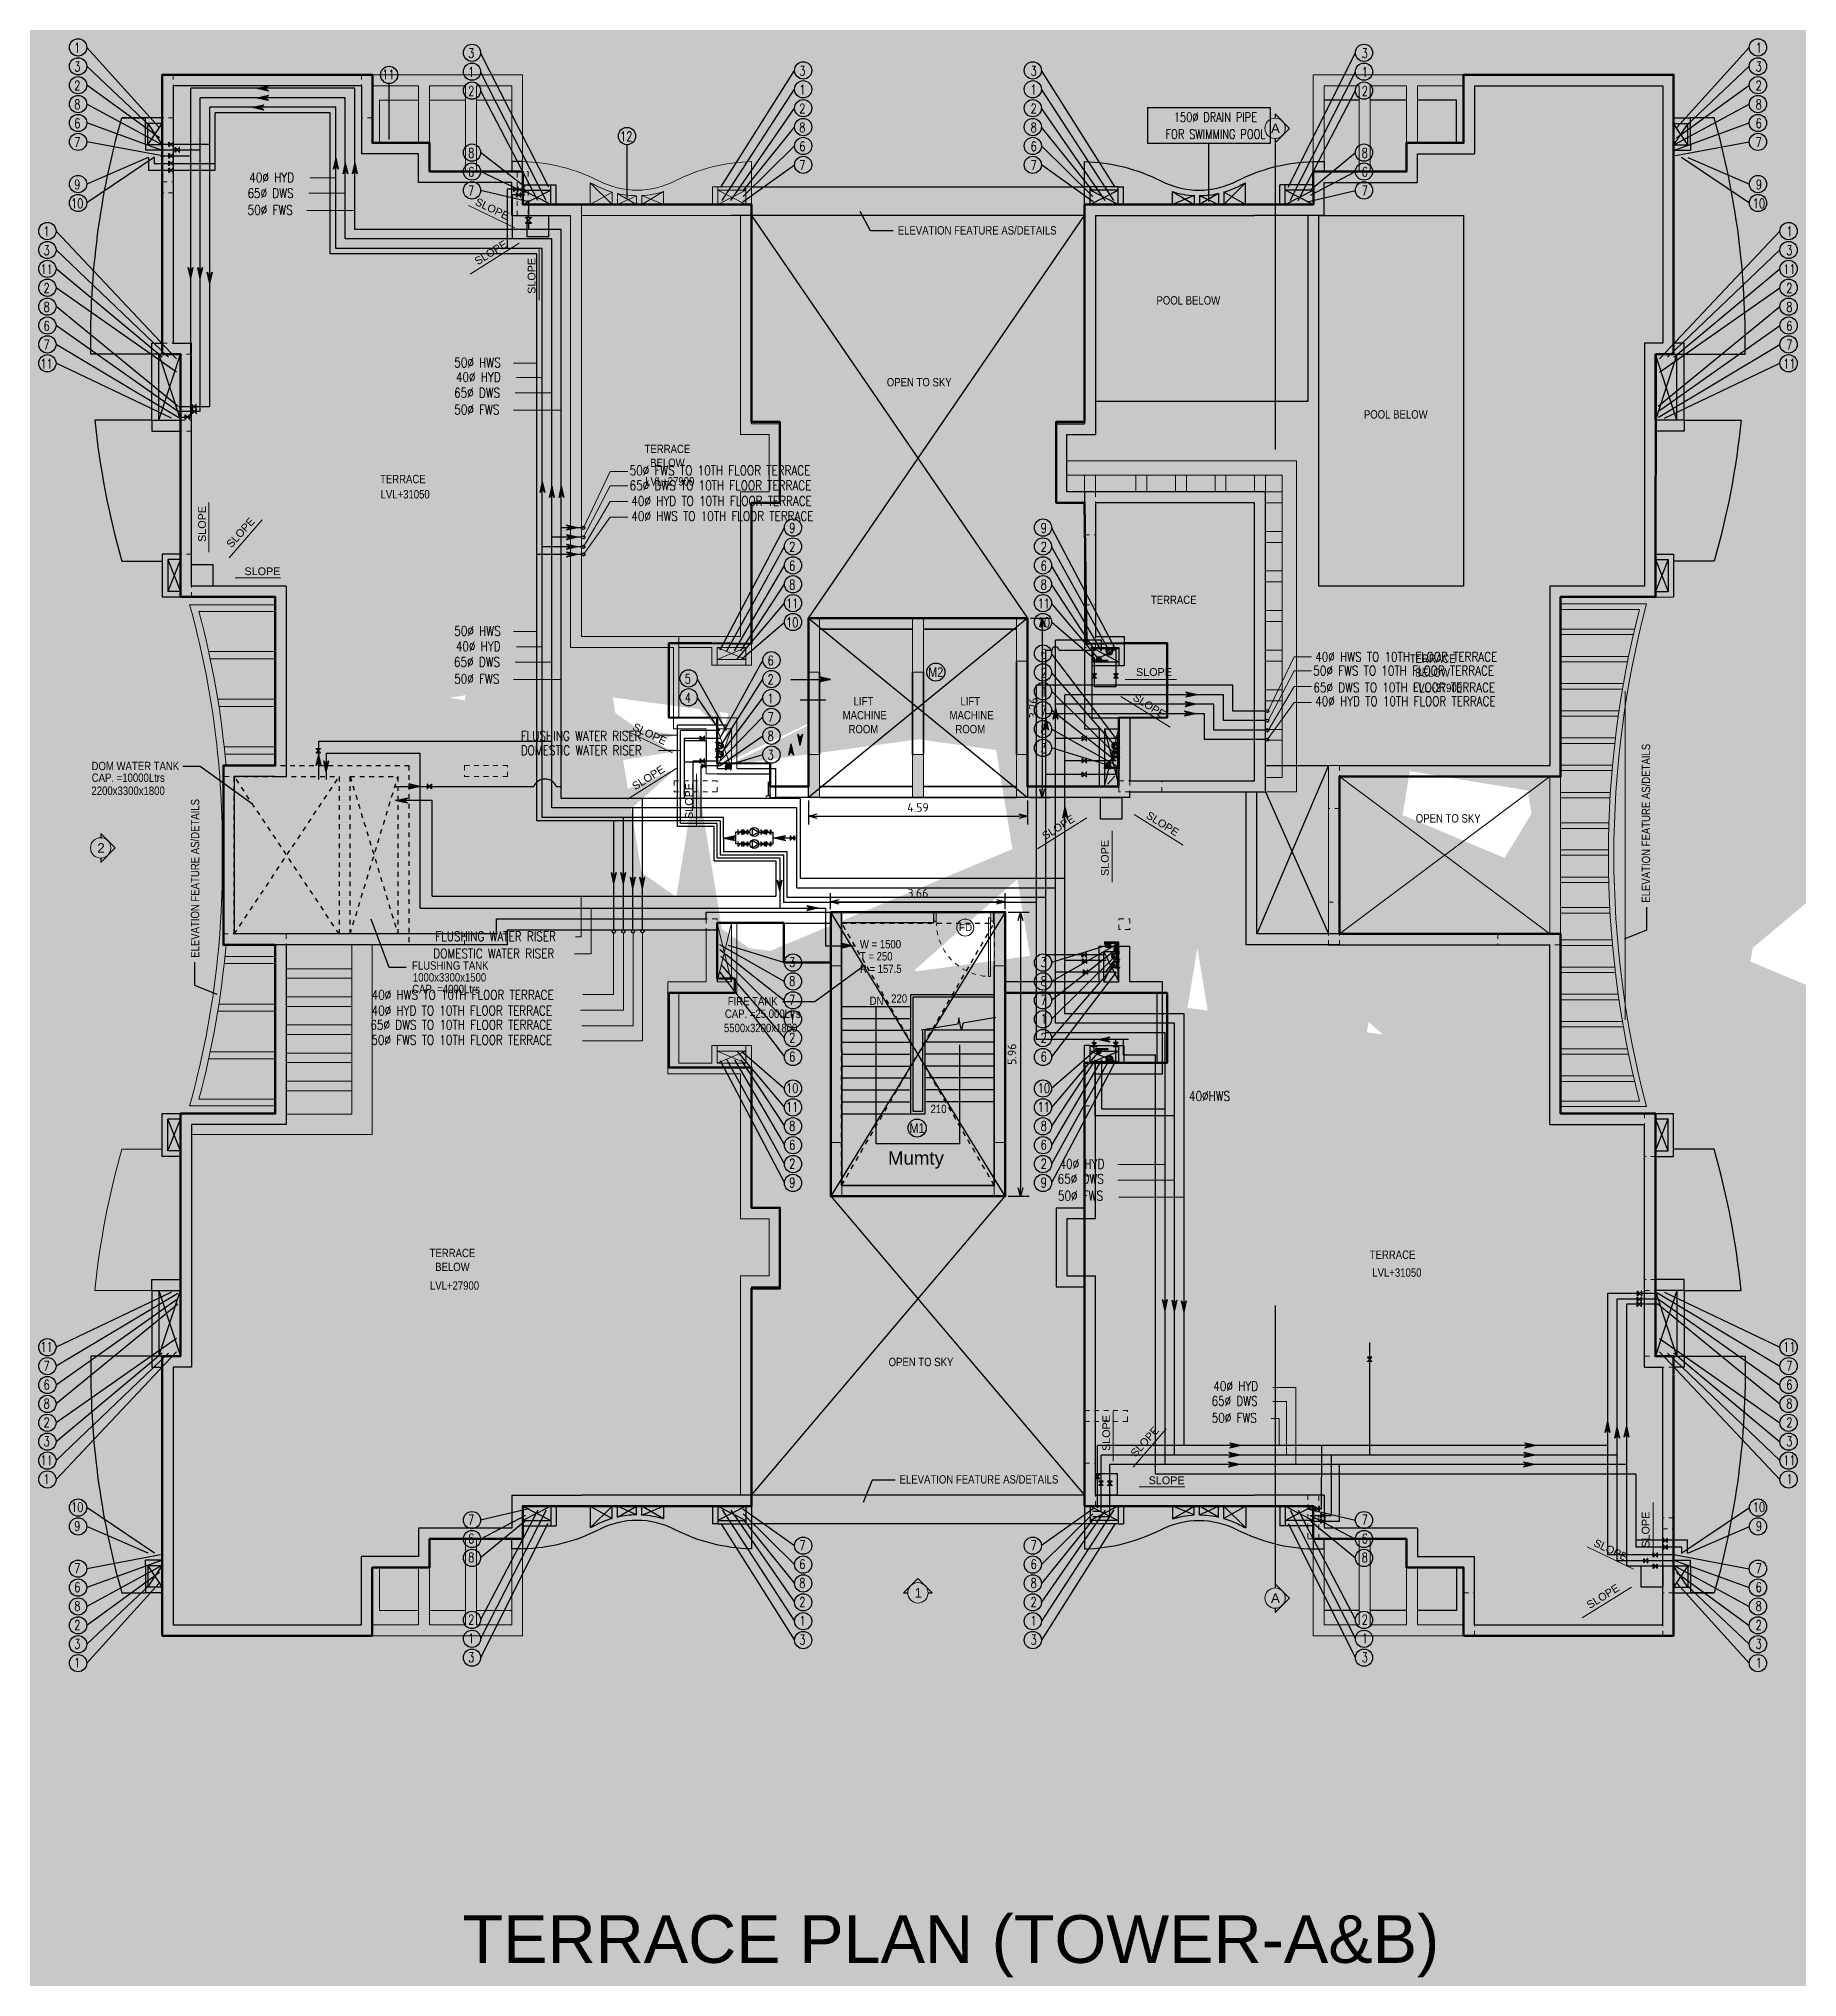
# Model space of a CAD drawing. Header units: inches. Extents: x 0 to 429, y 0 to 185.
# Drawn here: x 332.43 to 369.31, y 93.47 to 134.11 of the extents above; entities that cross this region are included whole.
import ezdxf
from ezdxf.enums import TextEntityAlignment as Align

# ---------------------------------------------------------------- set-up
doc = ezdxf.new("R2010")
doc.units = ezdxf.units.IN
doc.header["$MEASUREMENT"] = 0
doc.linetypes.add('Xr-4BHK-A-B-Terrace-Sub$0$HIDDEN', pattern=[0.375, 0.25, -0.125])
doc.layers.get('DEFPOINTS').update_dxf_attribs({"lineweight": 18})
for name, color, linetype, lineweight in [('FLOOR-TERRACE', 7, 'Continuous', 50), ('XR-4BHK-A-B-TERRACE-SUB$0$A-WALL', 7, 'Continuous', 35), ('XR-4BHK-A-B-TERRACE-SUB$0$COL', 1, 'Continuous', 0), ('XR-4BHK-A-B-TERRACE-SUB$0$COL BELOW', 3, 'Xr-4BHK-A-B-Terrace-Sub$0$HIDDEN', 0), ('XR-4BHK-A-B-TERRACE-SUB$0$COL HATCH', 9, 'Continuous', 0), ('XR-4BHK-A-B-TERRACE-SUB$0$DOOR', 34, 'Continuous', 20), ('XR-4BHK-A-B-TERRACE-SUB$0$ELE-1', 243, 'Continuous', 0), ('XR-4BHK-A-B-TERRACE-SUB$0$HATCH', 8, 'Continuous', 9), ('XR-4BHK-A-B-TERRACE-SUB$0$STAIR', 34, 'Continuous', 20), ('XR-4BHK-A-B-TERRACE-SUB$0$WINDOW', 4, 'Continuous', 15)]:
    doc.layers.add(name, color=color, linetype=linetype, lineweight=lineweight)
for name, color, linetype in [('XR-4BHK-A-B-TERRACE-SUB$0$BALCONY', 6, 'Continuous'), ('XR-4BHK-A-B-TERRACE-SUB$0$ELE', 4, 'Continuous'), ('XR-4BHK-A-B-TERRACE-SUB$0$ELE-2', 4, 'Continuous'), ('XR-4BHK-A-B-TERRACE-SUB$0$WATER TANK ABOVE', 6, 'Xr-4BHK-A-B-Terrace-Sub$0$HIDDEN')]:
    doc.layers.add(name, color=color, linetype=linetype)
doc.styles.add('Sanvi Common', font='isocpeur.ttf')
doc.styles.get("Standard").update_dxf_attribs({"font": 'arial.ttf'})
doc.styles.add('Xr-4BHK-A-B-Terrace-Sub$0$$0$DIM', font='arial.ttf', dxfattribs={"height": 4})
doc.styles.add('Xr-4BHK-A-B-Terrace-Sub$0$$1$Standard', font='arial.ttf')
doc.styles.add('Xr-4BHK-A-B-Terrace-Sub$0$A-DIM', font='arial.ttf')
doc.styles.add('Xr-4BHK-A-B-Terrace-Sub$0$AUDIT_D_080506184754-0', font='romans.shx')
doc.styles.add('Xr-4BHK-A-B-Terrace-Sub$0$DIM', font='arial.ttf')
doc.styles.add('Xr-4BHK-A-B-Terrace-Sub$0$DIM-100', font='ARIALN.TTF', dxfattribs={"height": 1200})
doc.styles.add('Xr-4BHK-A-B-Terrace-Sub$0$ROMANS', font='romans.shx')
doc.styles.add('Xr-4BHK-A-B-Terrace-Sub$0$Standard', font='ARIALN.TTF')
doc.dimstyles.new('Sanvi Common', dxfattribs={"dimtxt": 0.18, "dimasz": 0.18, "dimexe": 0.18, "dimexo": 0.0625, "dimgap": 0.09, "dimtad": 1, "dimzin": 0, "dimdsep": 46, "dimtxsty": 'Sanvi Common', "dimblk": 'OPEN30', "dimcen": 0.09, "dimclrd": 68, "dimclre": 68, "dimclrt": 40, "dimadec": 0, "dimazin": 0, "dimtfac": 1, "dimtofl": 0, "dimtmove": 0, "dimatfit": 3, "dimldrblk": 'OPEN30', "dimfxl": 1, "dimtolj": 1, "dimtzin": 0, "dimarcsym": 0})
doc.dimstyles.new('Xr-4BHK-A-B-Terrace-Sub$0$125', dxfattribs={"dimtxt": 150, "dimasz": 75, "dimexe": 50, "dimexo": 50, "dimgap": 60, "dimtad": 1, "dimdec": 0, "dimrnd": 5, "dimdsep": 46, "dimtxsty": 'Xr-4BHK-A-B-Terrace-Sub$0$Standard', "dimblk": 'Xr-4BHK-A-B-Terrace-Sub$0$_ArchTick', "dimcen": 50, "dimdle": 50, "dimclrd": 256, "dimclre": 256, "dimclrt": 3, "dimaunit": 1, "dimadec": 4, "dimazin": 0, "dimtfac": 1, "dimtdec": 0, "dimtmove": 2, "dimatfit": 0, "dimfxl": 1, "dimarcsym": 0})
doc.dimstyles.new('Xr-4BHK-A-B-Terrace-Sub$0$A-DIM-100', dxfattribs={"dimscale": 2, "dimtxt": 150, "dimasz": 50, "dimexe": 30, "dimexo": 25, "dimgap": 25, "dimtad": 1, "dimdec": 0, "dimzin": 0, "dimdsep": 46, "dimtxsty": 'Xr-4BHK-A-B-Terrace-Sub$0$A-DIM', "dimblk1": 'Xr-4BHK-A-B-Terrace-Sub$0$_ArchTick', "dimblk2": 'Xr-4BHK-A-B-Terrace-Sub$0$_ArchTick', "dimsah": 1, "dimcen": 0.09, "dimdle": 30, "dimclrd": 256, "dimclre": 256, "dimclrt": 5, "dimadec": 0, "dimazin": 0, "dimtfac": 1, "dimtdec": 0, "dimtmove": 2, "dimatfit": 3, "dimfxl": 0.18, "dimtolj": 1, "dimtzin": 0, "dimlwd": 9, "dimlwe": 9, "dimarcsym": 0})
doc.dimstyles.new('Xr-4BHK-A-B-Terrace-Sub$0$DIM 75', dxfattribs={"dimtxt": 75, "dimasz": 75, "dimexe": 0.18, "dimexo": 0.0625, "dimgap": 0.09, "dimtad": 0, "dimtih": 1, "dimtoh": 1, "dimdec": 0, "dimzin": 0, "dimdsep": 46, "dimtxsty": 'Xr-4BHK-A-B-Terrace-Sub$0$Standard', "dimcen": 0.09, "dimclrd": 256, "dimclre": 256, "dimclrt": 256, "dimadec": 0, "dimazin": 0, "dimtfac": 1, "dimtdec": 0, "dimtofl": 0, "dimtmove": 0, "dimatfit": 3, "dimfxl": 1, "dimtolj": 1, "dimtzin": 0, "dimarcsym": 0})
doc.dimstyles.new('Xr-4BHK-A-B-Terrace-Sub$0$DIM-100', dxfattribs={"dimtxt": 300, "dimasz": 100, "dimexe": 75, "dimexo": 100, "dimgap": 50, "dimtad": 1, "dimdec": 0, "dimzin": 3, "dimdsep": 46, "dimtxsty": 'Xr-4BHK-A-B-Terrace-Sub$0$DIM-100', "dimblk": 'Xr-4BHK-A-B-Terrace-Sub$0$_Oblique', "dimcen": 0, "dimdle": 75, "dimclrd": 256, "dimclre": 256, "dimclrt": 256, "dimadec": 0, "dimazin": 1, "dimtfac": 1, "dimtdec": 0, "dimtix": 1, "dimtmove": 2, "dimatfit": 3, "dimfxl": 75, "dimtolj": 1, "dimtzin": 0, "dimlwd": 9, "dimlwe": 9, "dimarcsym": 0})
doc.dimstyles.new('Xr-4BHK-A-B-Terrace-Sub$0$DLG200', dxfattribs={"dimscale": 200, "dimtxt": 2, "dimasz": 1.5, "dimexe": 1.75, "dimexo": 0.5, "dimgap": 0.4, "dimtad": 1, "dimdec": 0, "dimzin": 0, "dimdsep": 46, "dimtxsty": 'Xr-4BHK-A-B-Terrace-Sub$0$ROMANS', "dimblk": 'Xr-4BHK-A-B-Terrace-Sub$0$_Oblique', "dimcen": 0, "dimdle": 1.75, "dimclrt": 3, "dimadec": 4, "dimazin": 0, "dimtfac": 0.25, "dimtdec": 0, "dimtix": 1, "dimtofl": 0, "dimtmove": 2, "dimatfit": 0, "dimfxl": 1.5, "dimtolj": 1, "dimtzin": 0, "dimlwd": 18, "dimlwe": 18, "dimarcsym": 1})

msp = doc.modelspace()

# ---------------------------------------------------------------- texts
at = {"style": 'Xr-4BHK-A-B-Terrace-Sub$0$AUDIT_D_080506184754-0', "width": 0.75}
for s, p in [('1', (333.237, 133.824)), ('3', (341.5, 133.71)), ('3', (360.244, 133.71)), ('1', (368.507, 133.824)), ('3', (333.237, 133.428)), ('11', (339.762, 133.263)), ('1', (341.5, 133.314)), ('3', (348.447, 133.341)), ('3', (353.297, 133.341)), ('1', (360.244, 133.314)), ('3', (368.507, 133.428)), ('2', (333.237, 133.032)), ('2', (341.5, 132.918)), ('1', (348.447, 132.945)), ('1', (353.297, 132.945)), ('2', (360.244, 132.918)), ('2', (368.507, 133.032)), ('8', (333.237, 132.636)), ('2', (348.447, 132.549)), ('2', (353.297, 132.549)), ('8', (368.507, 132.636)), ('6', (333.237, 132.24)), ('12', (344.752, 131.966)), ('8', (348.447, 132.153)), ('8', (353.297, 132.153)), ('6', (368.507, 132.24)), ('7', (333.237, 131.844)), ('8', (341.5, 131.618)), ('6', (348.447, 131.757)), ('6', (353.297, 131.757)), ('8', (360.244, 131.618)), ('7', (368.507, 131.844)), ('6', (341.5, 131.222)), ('7', (348.447, 131.361)), ('7', (353.297, 131.361)), ('6', (360.244, 131.222)), ('9', (333.237, 130.957)), ('7', (341.5, 130.826)), ('7', (360.244, 130.826)), ('9', (368.509, 130.957)), ('10', (333.237, 130.561)), ('10', (368.509, 130.561)), ('1', (332.594, 129.973)), ('1', (369.15, 129.973)), ('3', (332.594, 129.577)), ('3', (369.15, 129.577)), ('11', (332.594, 129.181)), ('11', (369.15, 129.181)), ('2', (332.594, 128.785)), ('2', (369.15, 128.785)), ('8', (332.594, 128.389)), ('8', (369.15, 128.389)), ('6', (332.594, 127.993)), ('6', (369.15, 127.993)), ('7', (332.594, 127.597)), ('7', (369.15, 127.597)), ('11', (332.594, 127.201)), ('11', (369.15, 127.201)), ('9', (348.233, 123.756)), ('2', (348.233, 123.36)), ('9', (353.511, 123.756)), ('2', (353.511, 123.36)), ('6', (348.233, 122.964)), ('6', (353.511, 122.964)), ('8', (348.233, 122.568)), ('8', (353.511, 122.568)), ('11', (348.233, 122.172)), ('11', (353.511, 122.172)), ('10', (348.233, 121.776)), ('10', (353.511, 121.776)), ('6', (347.781, 120.976)), ('6', (353.511, 121.115)), ('5', (346.044, 120.593)), ('2', (347.781, 120.58)), ('2', (353.511, 120.719)), ('4', (346.044, 120.197)), ('1', (347.781, 120.184)), ('1', (353.511, 120.323)), ('7', (347.781, 119.788)), ('7', (353.511, 119.927)), ('8', (347.781, 119.392)), ('8', (353.511, 119.531)), ('3', (347.781, 118.996)), ('3', (353.511, 119.135)), ('3', (348.233, 114.65)), ('3', (353.511, 114.65)), ('8', (348.233, 114.254)), ('8', (353.511, 114.254)), ('7', (348.233, 113.858)), ('7', (353.511, 113.858)), ('1', (348.233, 113.462)), ('1', (353.511, 113.462)), ('2', (348.233, 113.066)), ('2', (353.511, 113.066)), ('6', (348.233, 112.67)), ('6', (353.511, 112.67)), ('10', (348.233, 112.01)), ('10', (353.511, 112.01)), ('11', (348.233, 111.614)), ('11', (353.511, 111.614)), ('8', (348.233, 111.218)), ('8', (353.511, 111.218)), ('6', (348.233, 110.822)), ('6', (353.511, 110.822)), ('2', (348.233, 110.426)), ('2', (353.511, 110.426)), ('9', (348.233, 110.03)), ('9', (353.511, 110.03)), ('11', (332.594, 106.584)), ('11', (369.15, 106.584)), ('7', (332.594, 106.188)), ('7', (369.15, 106.188)), ('6', (332.594, 105.792)), ('6', (369.15, 105.792)), ('8', (332.594, 105.396)), ('8', (369.15, 105.396)), ('2', (332.594, 105)), ('2', (369.15, 105)), ('3', (332.594, 104.604)), ('3', (369.15, 104.604)), ('11', (332.594, 104.208)), ('11', (369.15, 104.208)), ('1', (332.594, 103.812)), ('1', (369.15, 103.812)), ('10', (333.237, 103.223)), ('10', (368.509, 103.223)), ('9', (333.237, 102.827)), ('7', (341.5, 102.96)), ('7', (360.244, 102.96)), ('9', (368.509, 102.827)), ('6', (341.5, 102.564)), ('7', (348.447, 102.424)), ('7', (353.297, 102.424)), ('6', (360.244, 102.564)), ('7', (333.237, 101.941)), ('8', (341.5, 102.168)), ('6', (348.447, 102.028)), ('6', (353.297, 102.028)), ('8', (360.244, 102.168)), ('7', (368.507, 101.941)), ('6', (333.237, 101.545)), ('8', (348.447, 101.632)), ('8', (353.297, 101.632)), ('6', (368.507, 101.545)), ('8', (333.237, 101.149)), ('2', (348.447, 101.236)), ('2', (353.297, 101.236)), ('8', (368.507, 101.149)), ('2', (333.237, 100.753)), ('2', (341.5, 100.867)), ('1', (348.447, 100.84)), ('1', (353.297, 100.84)), ('2', (360.244, 100.867)), ('2', (368.507, 100.753)), ('3', (333.237, 100.357)), ('1', (341.5, 100.471)), ('3', (348.447, 100.444)), ('3', (353.297, 100.444)), ('1', (360.244, 100.471)), ('3', (368.507, 100.357)), ('1', (333.237, 99.961)), ('3', (341.5, 100.075)), ('3', (360.244, 100.075)), ('1', (368.507, 99.961))]:
    msp.add_text(s, height=0.2, dxfattribs=at).set_placement(p, align=Align.CENTER)
for s, p in [('150%%C DRAIN PIPE ', (358.085, 132.368)), (' FOR SWIMMING POOL', (358.161, 132.012))]:
    msp.add_text(s, height=0.2, dxfattribs=at).set_placement(p, align=Align.RIGHT)
at = {"style": 'Xr-4BHK-A-B-Terrace-Sub$0$ROMANS', "width": 0.8}
for s, p in [('40%%C HYD ', (336.846, 131.103)), ('65%%C DWS ', (336.808, 130.775)), ('50%%C FWS ', (336.812, 130.422)), ('50%%C HWS ', (341.145, 127.223)), ('40%%C HYD ', (341.179, 126.917)), ('50%%C FWS ', (341.145, 126.237)), ('65%%C DWS ', (341.141, 126.59)), ('50%%C FWS TO 10TH FLOOR TERRACE ', (344.823, 124.962)), ('65%%C DWS TO 10TH FLOOR TERRACE ', (344.823, 124.647)), ('40%%C HYD TO 10TH FLOOR TERRACE ', (344.861, 124.321)), ('40%%C HWS TO 10TH FLOOR TERRACE ', (344.861, 124.004)), ('50%%C HWS ', (341.145, 121.596)), ('65%%C DWS ', (341.14, 120.945)), ('40%%C HYD ', (341.178, 121.272)), ('40%%C HWS TO 10TH FLOOR TERRACE ', (359.203, 121.054)), ('50%%C FWS ', (341.144, 120.591)), ('50%%C FWS TO 10TH FLOOR TERRACE ', (359.164, 120.763)), ('65%%C DWS TO 10TH FLOOR TERRACE ', (359.165, 120.411)), ('40%%C HYD TO 10TH FLOOR TERRACE ', (359.203, 120.122)), ('FLUSHING WATER RISER', (342.541, 119.395)), ('DOMESTIC WATER RISER', (342.541, 119.093)), ('DOMESTIC WATER RISER', (340.706, 114.832)), ('FLUSHING WATER RISER', (340.748, 115.193)), ('40%%C HWS TO 10TH FLOOR TERRACE ', (339.411, 113.966)), ('40%%C HYD TO 10TH FLOOR TERRACE ', (339.411, 113.636)), ('65%%C DWS TO 10TH FLOOR TERRACE ', (339.387, 113.337)), ('50%%C FWS TO 10TH FLOOR TERRACE ', (339.407, 113.02)), ('40%%CHWS ', (356.555, 111.843)), ('40%%C HYD ', (353.841, 110.42)), ('65%%C DWS ', (353.802, 110.108)), ('50%%C FWS ', (353.807, 109.754)), ('40%%C HYD ', (357.067, 105.762)), ('50%%C FWS ', (357.033, 105.097)), ('65%%C DWS ', (357.029, 105.45))]:
    msp.add_text(s, height=0.2, dxfattribs=at).set_placement(p)
at = {"style": 'Xr-4BHK-A-B-Terrace-Sub$0$DIM'}
for rotation, p in [(334.1539, (341.567, 130.639)), (32.1539, (341.637, 129.361)), (90.1539, (342.849, 128.764)), (90, (335.936, 123.562)), (48, (336.47, 123.424)), (0.1539, (355.445, 120.753)), (327.8461, (355.362, 120.26)), (334.1539, (344.869, 119.629)), (32.1539, (344.939, 118.352)), (90.1539, (346.151, 117.754)), (327.8461, (355.641, 117.785)), (32.1539, (353.539, 117.311)), (90.1539, (354.873, 116.559)), (90, (354.902, 104.502)), (48, (355.435, 104.364)), (90.1539, (366.216, 102.475)), (334.1539, (365.027, 102.52)), (32.1539, (364.962, 101.185))]:
    msp.add_text('SLOPE', height=0.162, rotation=rotation, dxfattribs=at).set_placement(p)
for s, height, style, p in [('SLOPE', 0.162, 'Xr-4BHK-A-B-Terrace-Sub$0$DIM', (336.745, 122.866)), ('M2', 0.2, 'Xr-4BHK-A-B-Terrace-Sub$0$Standard', (351.085, 120.733)), ('CAP. =10000Ltrs', 0.175, 'Xr-4BHK-A-B-Terrace-Sub$0$Standard', (333.541, 118.532)), ('DOM WATER TANK', 0.175, 'Xr-4BHK-A-B-Terrace-Sub$0$Standard', (333.538, 118.777)), ('2200x3300x1800', 0.175, 'Xr-4BHK-A-B-Terrace-Sub$0$Standard', (333.535, 118.259)), ('W = 1500', 0.175, 'Xr-4BHK-A-B-Terrace-Sub$0$Standard', (349.653, 115.041)), ('FLUSHING TANK', 0.175, 'Xr-4BHK-A-B-Terrace-Sub$0$Standard', (340.259, 114.594)), ('T = 250', 0.175, 'Xr-4BHK-A-B-Terrace-Sub$0$Standard', (349.653, 114.787)), ('R = 157.5', 0.175, 'Xr-4BHK-A-B-Terrace-Sub$0$Standard', (349.653, 114.523)), ('CAP. =4000Ltrs', 0.175, 'Xr-4BHK-A-B-Terrace-Sub$0$Standard', (340.263, 114.101)), ('1000x3300x1500', 0.175, 'Xr-4BHK-A-B-Terrace-Sub$0$Standard', (340.277, 114.345)), ('DN', 0.175, 'Xr-4BHK-A-B-Terrace-Sub$0$Standard', (349.858, 113.854)), ('220', 0.175, 'Xr-4BHK-A-B-Terrace-Sub$0$Standard', (350.31, 113.902)), ('M1', 0.2, 'Xr-4BHK-A-B-Terrace-Sub$0$Standard', (350.693, 111.172)), ('210', 0.175, 'Xr-4BHK-A-B-Terrace-Sub$0$Standard', (351.136, 111.586)), ('SLOPE', 0.162, 'Xr-4BHK-A-B-Terrace-Sub$0$DIM', (355.71, 103.806))]:
    msp.add_text(s, height=height, dxfattribs=dict(style=style)).set_placement(p)
at = {"linetype": 'Continuous', "style": 'Xr-4BHK-A-B-Terrace-Sub$0$Standard'}
for s, p in [('FIRE TANK', (346.881, 113.845)), ('5500x3200x1800', (346.802, 113.285)), ('CAP. =25,000Ltrs', (346.822, 113.583))]:
    msp.add_text(s, height=0.175, dxfattribs=at).set_placement(p)
at = {"color": 50}
msp.add_text('TERRACE PLAN (TOWER-A&B)', height=1, dxfattribs=at).set_placement((341.317, 93.769))
at = {"char_height": 0.175, "style": 'Xr-4BHK-A-B-Terrace-Sub$0$Standard'}
for s, insert, width, attachment_point in [('ELEVATION FEATURE AS/DETAILS', (350.448, 130.183), 4.45674, 1), ('POOL BELOW', (356.542, 128.537), 3.79687, 8), ('OPEN TO SKY', (350.898, 126.822), 1.56231, 8), ('POOL BELOW', (360.893, 126.147), 3.79687, 8), ('TERRACE BELOW', (345.616, 125.132), 1.25609, 8), ('TERRACE ', (340.067, 124.791), 1.25609, 8), ('LVL+27900', (345.665, 124.743), 1.25609, 8), ('LVL+31050', (340.115, 124.472), 1.25609, 8), ('TERRACE', (356.236, 122.259), 1.25609, 8), ('TERRACE BELOW', (361.667, 120.733), 1.25609, 8), ('LIFT\\P MACHINE ROOM', (349.727, 119.548), 1.25609, 8), ('LIFT\\P MACHINE ROOM', (351.968, 119.548), 1.25609, 8), ('LVL+27900', (361.768, 120.412), 1.25609, 8), ('OPEN TO SKY', (361.993, 117.676), 1.56231, 8), ('TERRACE BELOW', (341.107, 108.272), 1.25609, 8), ('TERRACE ', (360.826, 108.527), 1.25609, 8), ('LVL+31050', (360.917, 108.153), 1.25609, 8), ('LVL+27900', (341.151, 107.881), 1.25609, 8), ('OPEN TO SKY', (350.935, 106.278), 1.56231, 8), ('ELEVATION FEATURE AS/DETAILS', (350.486, 103.994), 4.45674, 1)]:
    msp.add_mtext(s, dxfattribs=dict(at, insert=insert, width=width, attachment_point=attachment_point))
at = {"char_height": 0.175, "width": 4.45674, "rotation": 90, "style": 'Xr-4BHK-A-B-Terrace-Sub$0$Standard'}
for insert, attachment_point in [((366.054, 115.999), 1), ((335.798, 114.842), 7)]:
    msp.add_mtext('ELEVATION FEATURE AS/DETAILS', dxfattribs=dict(at, insert=insert, attachment_point=attachment_point))
at = {"layer": 'FLOOR-TERRACE', "color": 4}
msp.add_text('Mumty', height=0.28, dxfattribs=at).set_placement((350.829, 110.645), align=Align.MIDDLE_CENTER)

# ---------------------------------------------------------------- blocks, each defined once
blk = doc.blocks.new('Xr-4BHK-A-B-Terrace-Sub$0$m14')
at = {"layer": 'XR-4BHK-A-B-TERRACE-SUB$0$WATER TANK ABOVE'}
for p, q in [((230, 230), (2430, 3530)), ((2430, 230), (230, 3530)), ((2660, 230), (3660, 3530)), ((2660, 3530), (3660, 230)), ((16170, -5040), (12969, 460)), ((12969, -5040), (16169, 460))]:
    blk.add_line(p, q, dxfattribs=at)
for points in [[(0, 3760), (3890, 3760), (3890, 0), (0, 0)], [(12739, 690), (16399, 690), (16400, -5270), (12739, -5270)], [(12969, 460), (16169, 460), (16170, -5040), (12969, -5040)]]:
    blk.add_lwpolyline(points, close=True, dxfattribs=at)
for points in [[(2430, 230), (230, 230), (230, 3530), (2430, 3530), (2430, 230)], [(2660, 230), (2660, 3530), (3660, 3530), (3660, 230), (2660, 230)]]:
    blk.add_lwpolyline(points, dxfattribs=at)
blk = doc.blocks.new('Xr-4BHK-A-B-Terrace-Sub$0$unit 4')
at = {"layer": 'XR-4BHK-A-B-TERRACE-SUB$0$COL BELOW'}
blk.add_lwpolyline([(144477, 6057), (144477, 6727), (144247, 6727), (144247, 6057)], close=True, dxfattribs=at)
at = {"layer": 'XR-4BHK-A-B-TERRACE-SUB$0$ELE', "color": 8}
for points in [[(135301, 17682), (135301, 18959, 0.074265), (130345, 18311), (130345, 17812)], [(136681, 17682), (136681, 18877, -0.044618), (139641, 18311), (139641, 17462)]]:
    blk.add_lwpolyline(points, format="xyb", dxfattribs=at)
for points in [[(130872, 12907), (129972, 12907), (129971, 12087)], [(129971, 11857), (129971, 11099)], [(129971, 10869), (129971, 10132)]]:
    blk.add_lwpolyline(points, dxfattribs=at)
at = {"layer": 'XR-4BHK-A-B-TERRACE-SUB$0$ELE-1'}
for p, q in [((130872, 12087), (129672, 12087)), ((130872, 11857), (129672, 11857)), ((129672, 11099), (131472, 11099)), ((129672, 10869), (131472, 10869))]:
    blk.add_line(p, q, dxfattribs=at)
for points in [[(129442, 13057), (129441, 9904), (131261, 9904)], [(129672, 13057), (129672, 12087)], [(129672, 11857), (129672, 11099)], [(129672, 10869), (129671, 10132), (131261, 10132)], [(144477, 8902), (144477, 9552), (137537, 9552), (137537, 4737), (137837, 4737), (137837, 9252), (144177, 9252), (144177, 8902)]]:
    blk.add_lwpolyline(points, dxfattribs=at)
for points in [[(138186, 8902), (138186, 9252), (138416, 9252), (138416, 8902)], [(139016, 8902), (139016, 9252), (139246, 9252), (139246, 8902)], [(139846, 8902), (139846, 9252), (140076, 9252), (140076, 8902)], [(140676, 8902), (140676, 9252), (140906, 9252), (140906, 8902)], [(141506, 8902), (141506, 9252), (141736, 9252), (141736, 8902)], [(142336, 8902), (142336, 9252), (142566, 9252), (142566, 8902)], [(143166, 8902), (143166, 9252), (143396, 9252), (143396, 8902)], [(138186, 8672), (137836, 8672), (137836, 8902), (138186, 8902)], [(138186, 7842), (137836, 7842), (137836, 8072), (138186, 8072)], [(138186, 7012), (137836, 7012), (137836, 7242), (138186, 7242)], [(138186, 6182), (137836, 6182), (137836, 6412), (138186, 6412)], [(138186, 5106), (137836, 5106), (137836, 5336), (138186, 5336)]]:
    blk.add_lwpolyline(points, close=True, dxfattribs=at)
at = {"layer": 'XR-4BHK-A-B-TERRACE-SUB$0$ELE-2', "color": 8}
for p, q in [((130460, 17812), (130345, 17812)), ((130345, 17462), (130345, 17812)), ((130460, 17462), (130460, 17812)), ((130910, 17812), (130460, 17812)), ((130460, 17762), (130910, 17462)), ((130910, 17762), (130460, 17462)), ((130910, 17762), (130460, 17762)), ((130910, 17812), (131025, 17812)), ((130910, 17462), (130910, 17812)), ((131025, 17462), (131025, 17812)), ((135071, 17682), (135071, 17462)), ((135301, 17682), (135071, 17682)), ((136681, 17682), (135301, 17682)), ((135301, 17077), (135301, 17682)), ((136681, 17532), (135301, 17532)), ((136681, 17532), (135301, 17082)), ((135306, 17532), (136681, 17082)), ((136681, 17682), (136911, 17682)), ((129442, 13057), (129442, 17462)), ((129672, 13287), (129672, 17232)), ((129672, 17232), (135071, 17232)), ((135071, 17462), (131025, 17462)), ((135071, 17232), (135071, 16852)), ((136682, 17077), (135301, 17077)), ((136912, 17082), (139491, 17082)), ((139491, 17082), (139491, 17462)), ((139491, 17462), (140391, 17462)), ((139606, 17347), (140276, 17082)), ((139606, 17082), (140276, 17347)), ((139606, 17082), (139606, 17347)), ((139606, 17347), (140276, 17347)), ((139606, 17082), (140276, 17082)), ((140276, 17082), (140276, 17347)), ((140392, 15092), (140391, 17462)), ((135071, 16852), (140162, 16852)), ((140161, 16852), (140162, 14862)), ((140392, 15092), (144157, 15092)), ((144157, 10452), (144157, 15092)), ((140162, 14862), (143927, 14862)), ((143927, 10452), (143927, 14862)), ((129442, 13057), (130872, 13057)), ((129672, 13287), (131102, 13287)), ((130872, 11857), (130872, 13057)), ((131102, 12087), (131102, 13287)), ((131472, 11857), (130872, 11857)), ((131697, 12087), (131102, 12087)), ((131471, 10132), (131472, 11857)), ((131701, 10133), (131702, 12087)), ((143927, 8902), (143927, 10222)), ((143927, 10222), (147457, 8722)), ((144477, 8902), (147456, 10222)), ((132392, 10132), (131701, 10133)), ((131746, 9902), (131746, 9314)), ((131861, 9902), (131861, 9314)), ((132161, 9314), (131861, 9902)), ((132161, 9902), (131861, 9314)), ((132161, 9314), (131746, 9314)), ((131746, 9314), (131746, 9199)), ((132161, 9199), (131746, 9199)), ((132161, 9199), (132161, 8672)), ((132162, 8672), (132161, 5925)), ((132391, 5337), (132391, 8672)), ((132161, 8484), (131707, 8484)), ((132161, 8030), (131707, 8484)), ((132161, 8484), (131900, 8030)), ((131900, 8030), (132161, 8030)), ((131930, 7915), (132161, 7915)), ((131930, 7915), (132161, 7519)), ((131976, 7519), (132161, 7915)), ((131891, 6949), (132161, 7404)), ((131974, 7404), (132161, 7404)), ((131974, 7404), (132161, 6949)), ((131976, 7519), (132161, 7519)), ((132161, 6949), (131891, 6949)), ((132161, 5925), (131791, 5925)), ((131791, 5810), (131791, 5925)), ((131791, 5810), (131791, 5222)), ((132161, 5810), (131791, 5810)), ((131861, 5810), (131861, 5222)), ((132161, 5222), (131861, 5810)), ((132161, 5810), (131861, 5222)), ((132161, 5222), (132161, 5810)), ((132391, 5337), (136987, 5337)), ((136987, 4737), (136987, 5337)), ((132161, 5222), (131791, 5222)), ((131791, 5222), (131791, 5107)), ((132161, 5107), (131791, 5107)), ((132161, 5107), (136757, 5107)), ((136757, 4507), (136757, 5107)), ((138186, 5107), (138186, 4737)), ((138417, 4507), (138417, 5107)), ((138417, 4507), (136757, 4507)), ((138187, 4737), (136987, 4737))]:
    blk.add_line(p, q, dxfattribs=at)
at = {"layer": 'XR-4BHK-A-B-TERRACE-SUB$0$ELE-2'}
for p, q in [((147456, 10452), (147456, 8722)), ((147686, 10452), (147686, 8492)), ((144477, 8902), (138187, 8902)), ((138187, 8902), (138187, 5107)), ((138417, 8672), (138417, 5337)), ((144247, 8672), (138417, 8672)), ((144247, 6057), (144247, 8672)), ((144477, 6057), (144477, 8902)), ((147456, 8722), (144477, 8722)), ((147686, 8492), (144477, 8492)), ((141221, 5337), (141222, 5937)), ((141222, 5937), (141826, 5937)), ((141452, 5257), (141452, 5822)), ((141452, 5822), (141826, 5822)), ((141751, 5257), (141452, 5822)), ((141452, 5257), (141751, 5822)), ((141751, 5257), (141751, 5822)), ((141826, 5822), (141826, 5937)), ((141826, 5257), (141826, 5822)), ((142922, 6057), (144247, 6057)), ((142922, 5257), (142922, 6057)), ((143152, 5827), (144366, 5827)), ((143152, 5527), (143152, 5827)), ((143152, 5527), (144366, 5827)), ((144366, 5527), (143152, 5827)), ((144596, 6057), (144477, 6057)), ((138417, 5337), (141221, 5337)), ((143152, 5527), (144366, 5527)), ((143152, 5412), (144366, 5412)), ((143152, 5107), (143152, 5412)), ((138186, 5107), (143152, 5107)), ((141452, 5257), (142922, 5257))]:
    blk.add_line(p, q, dxfattribs=at)
at = {"layer": 'XR-4BHK-A-B-TERRACE-SUB$0$ELE-2', "color": 8}
for points in [[(136681, 17682), (136681, 17082)], [(136911, 17682), (136911, 17082)], [(129442, 17462), (130345, 17462)], [(130460, 17462), (130910, 17462)], [(132161, 9314), (132161, 9904), (131261, 9904), (131261, 10132), (131471, 10132)], [(132392, 10132), (132391, 8672)], [(132391, 9787), (136294, 9787), (136294, 5337)]]:
    blk.add_lwpolyline(points, dxfattribs=at)
blk.add_lwpolyline([(132391, 10019), (132391, 13057), (140161, 13057), (140161, 10019)], close=True, dxfattribs=at)
for points in [[(131791, 5107), (131261, 5107, -0.111051), (131666, 6706, 0.244497), (131666, 8304, -0.111051), (131261, 9902, 74.791831)], [(131900, 8030, 0.047733), (131768, 8357, -0.009749), (131707, 8484)], [(131976, 7519, 0.054211), (131930, 7915)], [(131891, 6949, 0.06273), (131974, 7404, 0.06273)]]:
    blk.add_lwpolyline(points, format="xyb", dxfattribs=at)
at = {"layer": 'XR-4BHK-A-B-TERRACE-SUB$0$STAIR'}
for p, q in [((130872, 12087), (129672, 12087)), ((130872, 11857), (129672, 11857)), ((129672, 11099), (131472, 11099)), ((129672, 10869), (131472, 10869))]:
    blk.add_line(p, q, dxfattribs=at)
for points in [[(129442, 13057), (129441, 9904), (131261, 9904)], [(129672, 13057), (129672, 12087)], [(129672, 11857), (129672, 11099)], [(129672, 10869), (129671, 10132), (131261, 10132)]]:
    blk.add_lwpolyline(points, dxfattribs=at)
blk = doc.blocks.new('Xr-4BHK-A-B-Terrace-Sub$0$core typ')
at = {"layer": 'XR-4BHK-A-B-TERRACE-SUB$0$COL HATCH'}
h = blk.add_hatch(color=256, dxfattribs=at)
h.dxf.hatch_style = 1
h.paths.add_polyline_path([(-4125, 12120), (-3895, 12120), (-3895, 10990), (-4125, 10990)])
h = blk.add_hatch(color=256, dxfattribs=at)
h.dxf.hatch_style = 1
h.paths.add_polyline_path([(-1945, 12120), (-1715, 12120), (-1715, 10990), (-1945, 10990)])
h = blk.add_hatch(color=256, dxfattribs=at)
h.dxf.hatch_style = 1
h.paths.add_polyline_path([(235, 12120), (465, 12120), (465, 11220), (235, 11220)])
h = blk.add_hatch(color=256, dxfattribs=at)
h.dxf.hatch_style = 1
h.paths.add_polyline_path([(-4125, 9260), (-3895, 9260), (-3895, 8360), (-4125, 8360)])
h = blk.add_hatch(color=256, dxfattribs=at)
h.dxf.hatch_style = 1
h.paths.add_polyline_path([(-1945, 9260), (-1715, 9260), (-1715, 8360), (-1945, 8360)])
h = blk.add_hatch(color=256, dxfattribs=at)
h.dxf.hatch_style = 1
h.paths.add_polyline_path([(235, 9260), (465, 9260), (465, 8360), (235, 8360)])
h = blk.add_hatch(color=256, dxfattribs=at)
h.dxf.hatch_style = 1
h.paths.add_polyline_path([(-3660, 5960), (-3430, 5960), (-3430, 4830), (-3660, 4830)])
h = blk.add_hatch(color=256, dxfattribs=at)
h.dxf.hatch_style = 1
h.paths.add_polyline_path([(-230, 5960), (0, 5960), (0, 4830), (-230, 4830)])
h = blk.add_hatch(color=256, dxfattribs=at)
h.dxf.hatch_style = 1
h.paths.add_polyline_path([(-3661, 0), (-3430, 0), (-3430, 1130), (-3661, 1130)])
h = blk.add_hatch(color=256, dxfattribs=at)
h.dxf.hatch_style = 1
h.paths.add_polyline_path([(-230, 1130), (0, 1130), (0, 0), (-230, 0)])
at = {"layer": 'XR-4BHK-A-B-TERRACE-SUB$0$A-WALL'}
for p, q in [((465, 12120), (-4124, 12120)), ((-1945, 11890), (-3895, 11890)), ((235, 11890), (-1715, 11890)), ((-4125, 10990), (-4124, 9260)), ((-3895, 10990), (-3895, 9260)), ((-1945, 10990), (-1945, 9260)), ((-1715, 10990), (-1715, 9260)), ((235, 11220), (235, 9260)), ((465, 11220), (465, 9260)), ((-3895, 8590), (-1945, 8590)), ((-1715, 8590), (235, 8590)), ((235, 8360), (-3895, 8360)), ((-3660, 0), (-3661, 5730)), ((-3430, 230), (-3431, 5960)), ((-230, 4830), (-230, 230)), ((0, 4830), (0, 0)), ((0, 0), (-3660, 0)), ((-230, 230), (-3430, 230))]:
    blk.add_line(p, q, dxfattribs=at)
at = {"layer": 'XR-4BHK-A-B-TERRACE-SUB$0$COL'}
for points in [[(-4125, 12120), (-3895, 12120), (-3895, 10990), (-4125, 10990)], [(-1945, 12120), (-1715, 12120), (-1715, 10990), (-1945, 10990)], [(235, 12120), (465, 12120), (465, 11220), (235, 11220)], [(-4125, 9260), (-3895, 9260), (-3895, 8360), (-4125, 8360)], [(-1945, 9260), (-1715, 9260), (-1715, 8360), (-1945, 8360)], [(235, 9260), (465, 9260), (465, 8360), (235, 8360)], [(-3660, 5960), (-3430, 5960), (-3430, 4830), (-3660, 4830)], [(-230, 5960), (0, 5960), (0, 4830), (-230, 4830)], [(-3661, 0), (-3430, 0), (-3430, 1130), (-3661, 1130)], [(-230, 1130), (0, 1130), (0, 0), (-230, 0)]]:
    blk.add_lwpolyline(points, close=True, dxfattribs=at)
at = {"layer": 'XR-4BHK-A-B-TERRACE-SUB$0$COL BELOW'}
for points in [[(1665, 13869), (1895, 13869), (1895, 14770), (1665, 14770)], [(1665, 12405), (1895, 12405), (1895, 11505), (1665, 11505)], [(-16400, 9030), (-15080, 9030), (-15080, 8800), (-16400, 8800)], [(6780, 9030), (7010, 9030), (7010, 8130), (6780, 8130)], [(2385, 8710), (2615, 8710), (2615, 8480), (2385, 8480)], [(6780, 6170), (7010, 6170), (7010, 5270), (6780, 5270)], [(-6045, 5820), (-6275, 5820), (-6275, 5590), (-6045, 5590)], [(-16400, 5500), (-15080, 5500), (-15080, 5270), (-16400, 5270)], [(-11341, 5500), (-10440, 5500), (-10440, 5270), (-11341, 5270)], [(10330, 5270), (11650, 5270), (11650, 5500), (10330, 5500)]]:
    blk.add_lwpolyline(points, close=True, dxfattribs=at)
at = {"layer": 'XR-4BHK-A-B-TERRACE-SUB$0$ELE', "color": 8}
for p, q in [((-5325, 21165), (1665, 21165)), ((1665, 20565), (-5742, 20565)), ((1665, -6265), (-5742, -6265)), ((1665, -6865), (-5325, -6865))]:
    blk.add_line(p, q, dxfattribs=at)
at = {"layer": 'XR-4BHK-A-B-TERRACE-SUB$0$ELE-2'}
for p, q in [((-5325, 20565), (465, 12120)), ((-4125, 12120), (1665, 20565)), ((-16400, 9030), (-16400, 5270)), ((-15310, 9030), (-16400, 9030)), ((-6045, 8971), (-5745, 8971)), ((-5630, 8971), (-4820, 8971)), ((-4820, 8971), (-4820, 8360)), ((-16172, 8800), (-16172, 5500)), ((-15310, 8800), (-16172, 8800)), ((-6045, 8856), (-4935, 8856)), ((-4935, 8856), (-4935, 8360)), ((-4820, 8590), (-4124, 8590)), ((2382, 8590), (465, 8590)), ((-4935, 8360), (-4820, 8360)), ((-4125, 8360), (-4820, 8360)), ((1159, 8360), (465, 8360)), ((1274, 8360), (1159, 8360)), ((2615, 8360), (1274, 8360)), ((-6275, 5960), (-3660, 5960)), ((-6275, 5820), (-6275, 5960)), ((-6045, 5730), (-3661, 5730)), ((-15310, 5500), (-16172, 5500)), ((-15080, 5270), (-16400, 5270)), ((1970, 4495), (0, 4495)), ((1970, 4265), (0, 4265)), ((-5325, -6265), (0, 0)), ((-3661, 0), (1665, -6265))]:
    blk.add_line(p, q, dxfattribs=at)
blk.add_lwpolyline([(-230, 5960), (-250, 5960), (-250, 5730), (-230, 5730)], dxfattribs=at)
at = {"layer": 'XR-4BHK-A-B-TERRACE-SUB$0$HATCH'}
for p, q in [((6780, 9030), (7010, 9030)), ((6780, 5500), (6780, 9030)), ((7010, 5500), (7010, 8800)), ((11420, 8800), (7010, 5500)), ((7010, 8800), (11420, 5500)), ((11420, 8800), (11420, 5500)), ((11650, 8800), (11650, 5500))]:
    blk.add_line(p, q, dxfattribs=at)
at = {"layer": 'XR-4BHK-A-B-TERRACE-SUB$0$STAIR'}
for p, q in [((-17107, 12400), (-15307, 12400)), ((-16914, 12260), (-15310, 12260)), ((13452, 12421), (11652, 12421)), ((13303, 12306), (11652, 12306)), ((11652, 11892), (13201, 11892)), ((-16705, 11421), (-15307, 11421)), ((11652, 11777), (13174, 11777)), ((-16673, 11271), (-15307, 11271)), ((11652, 11321), (13075, 11321)), ((11652, 11206), (13052, 11206)), ((11652, 10751), (12967, 10751)), ((11652, 10636), (12947, 10636)), ((13000, 10590), (13000, 3700)), ((-16515, 10421), (-15307, 10421)), ((-16491, 10271), (-15307, 10271)), ((11652, 10180), (12874, 10180)), ((11652, 10065), (12857, 10065)), ((-16380, 9421), (-15307, 9421)), ((11652, 9610), (12798, 9610)), ((11652, 9495), (12784, 9495)), ((-16365, 9271), (-15307, 9271)), ((11652, 9041), (12738, 9041)), ((11652, 8926), (12728, 8926)), ((11652, 8470), (12693, 8470)), ((11652, 8355), (12686, 8355)), ((11652, 7830), (12663, 7830)), ((11652, 7715), (12659, 7715)), ((11652, 7265), (12651, 7265)), ((11652, 7150), (12651, 7150)), ((11652, 6693), (12654, 6693)), ((11652, 6578), (12656, 6578)), ((11652, 6053), (12680, 6053)), ((11652, 5938), (12687, 5938)), ((11652, 5375), (12728, 5375)), ((-16380, 4880), (-15307, 4880)), ((-16365, 5030), (-15307, 5030)), ((11652, 5260), (12738, 5260)), ((11652, 4806), (12784, 4806)), ((11652, 4691), (12798, 4691)), ((11652, 4236), (12857, 4236)), ((11652, 4121), (12874, 4121)), ((-16515, 3880), (-15307, 3880)), ((-16491, 4030), (-15307, 4030)), ((11652, 3665), (12947, 3665)), ((11652, 3550), (12967, 3550)), ((-16705, 2880), (-15307, 2880)), ((-16673, 3030), (-15307, 3030)), ((11652, 3095), (13052, 3095)), ((11652, 2980), (13075, 2980)), ((11652, 2524), (13174, 2524)), ((-16914, 2040), (-15310, 2040)), ((11652, 2409), (13201, 2409)), ((-17107, 1900), (-15307, 1900)), ((13299, 1995), (11652, 1995)), ((13303, 1995), (11652, 1995)), ((13452, 1880), (11652, 1880)), ((13452, 1880), (11652, 1880))]:
    blk.add_line(p, q, dxfattribs=at)
at = {"layer": 'XR-4BHK-A-B-TERRACE-SUB$0$STAIR', "linetype": 'Xr-4BHK-A-B-Terrace-Sub$0$HIDDEN'}
for p, q in [((13452, 12421), (11652, 12421)), ((13299, 12306), (11652, 12306))]:
    blk.add_line(p, q, dxfattribs=at)
at = {"layer": 'XR-4BHK-A-B-TERRACE-SUB$0$STAIR'}
for centre, radius, start, end in [((-35105, 7388), 18683, 359.2416, 15.5636), ((-35105, 7388), 18833, 5.0034, 14.9944), ((33373, 7150), 20722, 165.5942, 194.4058), ((33373, 7150), 20607, 165.1815, 194.8185), ((-35105, 6913), 18683, 344.4364, 0.7584), ((-35105, 6913), 18833, 345.0056, 354.9966)]:
    blk.add_arc(centre, radius, start, end, dxfattribs=at)
blk = doc.blocks.new('Xr-4BHK-A-B-Terrace-Sub$0$unit1')
at = {"layer": 'XR-4BHK-A-B-TERRACE-SUB$0$BALCONY'}
blk.add_line((-11986, 14132), (-12484, 14132), dxfattribs=at)
for points in [[(-11855, 9175), (-13133, 9175, -0.074265), (-12484, 14132), (-11986, 14132)], [(-11855, 7795), (-13051, 7795, 0.044618), (-12484, 4835), (-11635, 4835)]]:
    blk.add_lwpolyline(points, format="xyb", dxfattribs=at)
at = {"layer": 'XR-4BHK-A-B-TERRACE-SUB$0$COL BELOW'}
for points in [[(-11635, 15035), (-11405, 15035), (-11405, 14135), (-11635, 14135)], [(-7460, 15035), (-7230, 15035), (-7230, 14135), (-7460, 14135)], [(-11635, 12790), (-11405, 12790), (-11405, 12560), (-11635, 12560)], [(-4190, 13005), (-3960, 13005), (-3960, 12085), (-4190, 12085)], [(-11635, 9405), (-11025, 9405), (-11025, 9175), (-11635, 9175)], [(-11255, 7795), (-11025, 7795), (-11025, 7565), (-11255, 7565)], [(-11255, 4085), (-11025, 4085), (-11025, 4985), (-11255, 4985)], [(-5296, 320), (-4395, 320), (-4395, 550), (-5296, 550)], [(-901, 0), (0, 0), (0, 230), (-901, 230)]]:
    blk.add_lwpolyline(points, close=True, dxfattribs=at)
at = {"layer": 'XR-4BHK-A-B-TERRACE-SUB$0$ELE'}
for p, q in [((-7460, 14805), (-7460, 13375)), ((-7230, 15035), (-7230, 13605)), ((-6030, 13605), (-7230, 13605)), ((-6030, 13005), (-6030, 13605)), ((-6260, 13375), (-7460, 13375)), ((-6260, 12780), (-6260, 13375)), ((-4306, 12775), (-6260, 12775)), ((-4305, 13005), (-6030, 13005)), ((-4305, 12085), (-4306, 12775)), ((-4075, 12730), (-3488, 12730)), ((-4075, 12615), (-3488, 12615)), ((-3488, 12315), (-4075, 12615)), ((-4075, 12315), (-3488, 12615)), ((-3488, 12315), (-3488, 12730)), ((-3488, 12730), (-3373, 12730)), ((-3373, 12315), (-3373, 12730)), ((-3373, 12315), (-2845, 12315)), ((-11855, 9405), (-11635, 9405)), ((-11855, 9175), (-11855, 9405)), ((-11855, 7795), (-11855, 9175)), ((-11635, 9175), (-11855, 9175)), ((-11705, 7795), (-11705, 9175)), ((-11705, 7795), (-11255, 9175)), ((-11705, 9170), (-11255, 7795)), ((-11855, 7795), (-11855, 7565))]:
    blk.add_line(p, q, dxfattribs=at)
for points in [[(-3488, 12315), (-4077, 12315), (-4077, 13215), (-4305, 13215), (-4305, 13005)], [(-4305, 12085), (-3075, 12085)], [(-11855, 7795), (-11255, 7795)], [(-11855, 7565), (-11255, 7565)]]:
    blk.add_lwpolyline(points, dxfattribs=at)
at = {"layer": 'XR-4BHK-A-B-TERRACE-SUB$0$ELE-1'}
for p, q in [((-6260, 13605), (-6260, 14805)), ((-6030, 13605), (-6030, 14805)), ((-5273, 14805), (-5273, 13005)), ((-5043, 14805), (-5043, 13005))]:
    blk.add_line(p, q, dxfattribs=at)
for points in [[(-7230, 15035), (-4077, 15035), (-4077, 13215)], [(-7230, 14805), (-6260, 14805)], [(-6030, 14805), (-5273, 14805)], [(-5043, 14805), (-4305, 14805), (-4305, 13215)]]:
    blk.add_lwpolyline(points, dxfattribs=at)
at = {"layer": 'XR-4BHK-A-B-TERRACE-SUB$0$ELE-2'}
for p, q in [((-7230, 15035), (-11635, 15035)), ((-11635, 15035), (-11635, 9405)), ((-7460, 14805), (-11405, 14805)), ((-11405, 14805), (-11405, 9405)), ((-11986, 14017), (-11986, 14132)), ((-11636, 14132), (-11986, 14132)), ((-11636, 14017), (-11986, 14017)), ((-11986, 13567), (-11986, 14017)), ((-11936, 14017), (-11636, 13567)), ((-11936, 13567), (-11636, 14017)), ((-11936, 13567), (-11936, 14017)), ((-11986, 13567), (-11986, 13452)), ((-11636, 13567), (-11986, 13567)), ((-11636, 13452), (-11986, 13452)), ((-11405, 9405), (-11025, 9405)), ((-11025, 4315), (-11025, 9405)), ((-11635, 9175), (-11255, 9175)), ((-11255, 7795), (-11255, 9175)), ((-11255, 4985), (-11255, 7565)), ((-11255, 4985), (-11635, 4985)), ((-11635, 4985), (-11635, 4085)), ((-11520, 4870), (-11255, 4200)), ((-11255, 4870), (-11520, 4200)), ((-11255, 4870), (-11520, 4870)), ((-11520, 4870), (-11520, 4200)), ((-11255, 4200), (-11255, 4870)), ((-9265, 4085), (-11635, 4085)), ((-11255, 4200), (-11520, 4200)), ((-9035, 4315), (-11025, 4315)), ((-9265, 4085), (-9265, 550)), ((-9035, 4315), (-9035, 320)), ((-9265, 320), (-9035, 320))]:
    blk.add_line(p, q, dxfattribs=at)
at = {"layer": 'XR-4BHK-A-B-TERRACE-SUB$0$HATCH'}
for p, q in [((-2658, 12315), (-2658, 12770)), ((-2203, 12315), (-2658, 12770)), ((-98, 12315), (-98, 12685)), ((17, 12685), (-98, 12685)), ((17, 12685), (605, 12685)), ((17, 12315), (17, 12685)), ((17, 12615), (605, 12615)), ((605, 12315), (17, 12615)), ((17, 12315), (605, 12615)), ((605, 12315), (605, 12685)), ((605, 12685), (720, 12685)), ((720, 12315), (720, 12685)), ((-2845, 12315), (-98, 12315)), ((-2658, 12315), (-2203, 12577)), ((-2203, 12577), (-2203, 12315)), ((-2088, 12546), (-2088, 12315)), ((-2088, 12546), (-1692, 12315)), ((-1692, 12500), (-2088, 12315)), ((-1692, 12500), (-1692, 12315)), ((-1123, 12586), (-1577, 12315)), ((-1577, 12503), (-1577, 12315)), ((-1577, 12503), (-1123, 12315)), ((-1123, 12315), (-1123, 12586)), ((605, 12315), (17, 12315)), ((720, 12315), (720, 7720)), ((490, 12085), (-2845, 12085)), ((490, 12085), (490, 7490)), ((1090, 7490), (490, 7490)), ((1320, 7720), (720, 7720)), ((1090, 6290), (1090, 7490)), ((1320, 6060), (1320, 7720)), ((1090, 6290), (490, 6290)), ((490, 6290), (490, 3255)), ((1320, 6060), (720, 6060)), ((720, 6060), (720, 3255)), ((490, 3255), (-800, 3255)), ((720, 3255), (720, 2660)), ((-110, 3025), (-800, 3025)), ((-110, 3025), (-110, 2660)), ((5, 3025), (5, 2660)), ((605, 2775), (5, 3025)), ((605, 3025), (5, 2775)), ((605, 3025), (5, 3025)), ((605, 3025), (605, 2660)), ((5, 2660), (-110, 2660)), ((605, 2775), (5, 2775)), ((605, 2660), (5, 2660)), ((605, 2660), (720, 2660))]:
    blk.add_line(p, q, dxfattribs=at)
for points in [[(-7080, 13605), (-7080, 14505), (-6260, 14505)], [(-6030, 14505), (-5273, 14506)], [(-5043, 14506), (-4305, 14506)]]:
    blk.add_lwpolyline(points, dxfattribs=at)
for points in [[(720, 12685), (720, 13215, 0.111051), (-879, 12811, -0.244497), (-2477, 12811, 0.111051), (-4075, 13215, -74.791831)], [(-2203, 12577, -0.047733), (-2530, 12708, 0.009749), (-2658, 12770)], [(-1692, 12500, -0.054211), (-2088, 12546)], [(-1123, 12586, -0.06273), (-1577, 12503, -0.06273)]]:
    blk.add_lwpolyline(points, format="xyb", dxfattribs=at)
at = {"layer": 'XR-4BHK-A-B-TERRACE-SUB$0$STAIR'}
for p, q in [((-6260, 13605), (-6260, 14805)), ((-6030, 13605), (-6030, 14805)), ((-5273, 14805), (-5273, 13005)), ((-5043, 14805), (-5043, 13005))]:
    blk.add_line(p, q, dxfattribs=at)
for points in [[(-7230, 15035), (-4077, 15035), (-4077, 13215)], [(-7230, 14805), (-6260, 14805)], [(-6030, 14805), (-5273, 14805)], [(-5043, 14805), (-4305, 14805), (-4305, 13215)]]:
    blk.add_lwpolyline(points, dxfattribs=at)
at = {"layer": 'XR-4BHK-A-B-TERRACE-SUB$0$WINDOW'}
for p, q in [((-2845, 3255), (-2845, 12315)), ((-3075, 3025), (-3075, 12085)), ((-800, 3255), (-2845, 3255)), ((-800, 3255), (-800, 1555)), ((-915, 3025), (-3075, 3025, 0)), ((-915, 3025), (-915, 1325)), ((-915, 1325), (-230, 1325)), ((-230, 1555), (-800, 1555)), ((415, 1555), (-230, 1555)), ((-230, 1325), (-230, 376)), ((300, 1325), (0, 1325)), ((0, 1325), (0, 491)), ((300, 491), (0, 1325)), ((300, 1325), (1, 491)), ((300, 1325), (300, 491)), ((415, 1555), (415, 491)), ((0, 376), (-230, 376))]:
    blk.add_line(p, q, dxfattribs=at)
blk = doc.blocks.new('Xr-4BHK-A-B-Terrace-Sub$0$unit 2')
at = {"layer": 'XR-4BHK-A-B-TERRACE-SUB$0$ELE', "color": 8}
for p, q in [((-9265, -4085), (-9265, -550)), ((-11635, -4985), (-11635, -4085)), ((-11635, -4085), (-9265, -4085)), ((-11520, -4870), (-11255, -4200)), ((-11255, -4870), (-11520, -4200)), ((-11520, -4870), (-11520, -4200)), ((-11255, -4200), (-11520, -4200)), ((-11255, -4870), (-11255, -4200)), ((-9265, -4085), (-11020, -4085)), ((-11255, -4870), (-11520, -4870)), ((-11255, -4985), (-11635, -4985)), ((-11255, -7565), (-11255, -4985)), ((-11855, -7795), (-11855, -7565)), ((-11855, -7795), (-11855, -9175)), ((-11705, -7795), (-11705, -9175)), ((-11705, -9170), (-11255, -7795)), ((-11705, -7795), (-11255, -9175)), ((-11250, -9175), (-11250, -7795)), ((-11855, -9175), (-11855, -9405)), ((-11250, -9175), (-11855, -9175)), ((-11855, -9405), (-11635, -9405)), ((-11635, -13452), (-11635, -9405)), ((-4305, -12085), (-4306, -12775)), ((490, -12085), (-2845, -12085)), ((720, -12315), (720, -12085)), ((-3488, -12315), (-4075, -12615)), ((-4075, -12315), (-3488, -12615)), ((-3488, -12315), (-3488, -12730)), ((-3373, -12315), (-3373, -12730)), ((-3373, -12315), (-2845, -12315)), ((-2845, -12315), (-98, -12315)), ((-2658, -12315), (-2658, -12770)), ((-2203, -12315), (-2658, -12770)), ((-2658, -12315), (-2203, -12577)), ((-2203, -12577), (-2203, -12315)), ((-2088, -12546), (-2088, -12315)), ((-2088, -12546), (-1692, -12315)), ((-1692, -12500), (-2088, -12315)), ((-1692, -12500), (-1692, -12315)), ((-1577, -12503), (-1577, -12315)), ((-1577, -12503), (-1123, -12315)), ((-1123, -12586), (-1577, -12315)), ((-1123, -12315), (-1123, -12586)), ((-98, -12315), (-98, -12685)), ((605, -12315), (17, -12315)), ((605, -12315), (17, -12615)), ((17, -12315), (605, -12615)), ((17, -12315), (17, -12685)), ((605, -12315), (605, -12685)), ((720, -12315), (720, -12685)), ((-4306, -12775), (-6260, -12775)), ((-6260, -12780), (-6260, -13375)), ((-4305, -13005), (-6030, -13005)), ((-6030, -13005), (-6030, -13605)), ((-4075, -12615), (-3488, -12615)), ((-4075, -12730), (-3488, -12730)), ((-3488, -12730), (-3373, -12730)), ((17, -12685), (-98, -12685)), ((17, -12615), (605, -12615)), ((17, -12685), (605, -12685)), ((605, -12685), (720, -12685)), ((-6260, -13375), (-7460, -13375)), ((-7460, -14805), (-7460, -13375)), ((-11986, -13567), (-11986, -13452)), ((-11635, -13452), (-11986, -13452)), ((-11636, -13567), (-11986, -13567)), ((-11986, -13567), (-11986, -14017)), ((-11936, -14017), (-11636, -13567)), ((-11936, -13567), (-11636, -14017)), ((-11936, -13567), (-11936, -14017)), ((-11635, -13567), (-11635, -14017)), ((-6030, -13605), (-7230, -13605)), ((-7230, -15035), (-7230, -13605)), ((-11986, -14017), (-11986, -14132)), ((-11636, -14017), (-11986, -14017)), ((-11636, -14132), (-11986, -14132)), ((-11635, -14132), (-11635, -15035)), ((-7230, -15035), (-11635, -15035))]:
    blk.add_line(p, q, dxfattribs=at)
for points in [[(-9035, -550), (-9035, -4315), (-11025, -4315), (-11025, -9405), (-11405, -9405), (-11405, -14805), (-7460, -14805)], [(-11855, -7565), (-11255, -7565)], [(-11855, -7795), (-11255, -7795)], [(-4305, -12085), (-2845, -12085)], [(-3488, -12315), (-4077, -12315), (-4077, -13215), (-4305, -13215), (-4305, -13005)]]:
    blk.add_lwpolyline(points, dxfattribs=at)
for points in [[(-11855, -9175), (-13133, -9175, 0.074265), (-12484, -14132), (-11986, -14132)], [(-2203, -12577, 0.047733), (-2530, -12708, -0.009749), (-2658, -12770)], [(-1692, -12500, 0.054211), (-2088, -12546)], [(-1123, -12586, 0.06273), (-1577, -12503, 0.06273)], [(720, -12685), (720, -13215, -0.111051), (-879, -12811, 0.244497), (-2477, -12811, -0.111051), (-4075, -13215, 74.791831)]]:
    blk.add_lwpolyline(points, format="xyb", dxfattribs=at)
at = {"layer": 'XR-4BHK-A-B-TERRACE-SUB$0$ELE-2'}
for p, q in [((-4625, 0), (-230, 0)), ((-4625, -320), (-4625, 0)), ((-4625, -320), (-9265, -320)), ((-4395, -550), (-4395, -230)), ((-4395, -230), (0, -230)), ((0, -90), (0, -230)), ((-4395, -550), (-9035, -550))]:
    blk.add_line(p, q, dxfattribs=at)
at = {"layer": 'XR-4BHK-A-B-TERRACE-SUB$0$HATCH'}
for p, q in [((-230, -1325), (-230, -230)), ((300, -1325), (0, -90)), ((300, -90), (0, -1325)), ((0, -1325), (0, -230)), ((300, -1325), (300, -90)), ((415, -1555), (415, -90)), ((-9265, -4085), (-9265, -550)), ((-1030, -3255), (-1030, -1325)), ((-230, -1325), (-1030, -1325)), ((-800, -3025), (-800, -1555)), ((-230, -1555), (-800, -1555)), ((415, -1555), (-230, -1555)), ((300, -1325), (0, -1325)), ((-110, -3025), (-110, -2660)), ((5, -2660), (-110, -2660)), ((5, -3025), (5, -2660)), ((606, -2660), (5, -2660)), ((605, -2775), (5, -3025)), ((605, -3025), (5, -2775)), ((605, -2775), (5, -2775)), ((605, -3025), (605, -2660)), ((605, -2660), (720, -2660)), ((720, -6060), (720, -2660)), ((-110, -3025), (-800, -3025)), ((605, -3025), (5, -3025)), ((490, -3255), (-1030, -3255)), ((490, -6290), (490, -3255)), ((1320, -6060), (720, -6060)), ((1320, -6060), (1320, -7720)), ((1090, -6290), (490, -6290)), ((1090, -6290), (1090, -7490)), ((490, -12085), (490, -7490)), ((1090, -7490), (490, -7490)), ((720, -12085), (720, -7720)), ((1320, -7720), (720, -7720))]:
    blk.add_line(p, q, dxfattribs=at)
blk.add_lwpolyline([(-11855, -7795), (-13051, -7795, -0.044618), (-12484, -4835), (-11635, -4835)], format="xyb", dxfattribs=at)
for points in [[(-7080, -13605), (-7080, -14505), (-6260, -14505)], [(-6030, -14505), (-5273, -14506)], [(-5043, -14506), (-4305, -14506)]]:
    blk.add_lwpolyline(points, dxfattribs=at)
at = {"layer": 'XR-4BHK-A-B-TERRACE-SUB$0$STAIR'}
for p, q in [((-7662, -4095), (-7662, -560)), ((-7232, -4525), (-7232, -560)), ((-7662, -1049), (-9032, -1049)), ((-7662, -1249), (-9032, -1249)), ((-7662, -1638), (-9032, -1638)), ((-7662, -1838), (-9032, -1838)), ((-7662, -2227), (-9032, -2227)), ((-7662, -2427), (-9032, -2427)), ((-7662, -2816), (-9032, -2816)), ((-7662, -3016), (-9032, -3016)), ((-7662, -3406), (-9032, -3406)), ((-7662, -3606), (-9032, -3606)), ((-9032, -4095), (-7662, -4095)), ((-7232, -4525), (-11020, -4525)), ((-5273, -14805), (-5273, -13005)), ((-5043, -14805), (-5043, -13005)), ((-6260, -13605), (-6260, -14805)), ((-6030, -13605), (-6030, -14805))]:
    blk.add_line(p, q, dxfattribs=at)
for points in [[(-7230, -15035), (-4077, -15035), (-4077, -13215)], [(-5043, -14805), (-4305, -14805), (-4305, -13215)], [(-7230, -14805), (-6260, -14805)], [(-6030, -14805), (-5273, -14805)]]:
    blk.add_lwpolyline(points, dxfattribs=at)
blk = doc.blocks.new('Xr-4BHK-A-B-Terrace-Sub$0$unit 3')
at = {"layer": 'XR-4BHK-A-B-TERRACE-SUB$0$BALCONY'}
blk.add_line((2720, -13812), (3219, -13812), dxfattribs=at)
for points in [[(2590, -7475), (3785, -7475, 0.044618), (3219, -4515), (2370, -4515)], [(2590, -8855), (3867, -8855, -0.074265), (3219, -13812), (2720, -13812)]]:
    blk.add_lwpolyline(points, format="xyb", dxfattribs=at)
at = {"layer": 'XR-4BHK-A-B-TERRACE-SUB$0$COL BELOW'}
for points in [[(-9265, 320), (-9035, 320), (-9035, 90), (-9265, 90)], [(-9985, -3606), (-9755, -3606), (-9755, -2705), (-9985, -2705)], [(1760, -3765), (1990, -3765), (1990, -4665), (1760, -4665)], [(-9985, -5069), (-9755, -5069), (-9755, -5970), (-9985, -5970)], [(1760, -7475), (1990, -7475), (1990, -7245), (1760, -7245)], [(1760, -8855), (2370, -8855), (2370, -9085), (1760, -9085)], [(-9985, -10220), (-9085, -10220), (-9085, -9990), (-9985, -9990)], [(-9985, -11095), (-9755, -11095), (-9755, -11995), (-9985, -11995)], [(-5305, -12685), (-5075, -12685), (-5075, -11765), (-5305, -11765)], [(2140, -12470), (2370, -12470), (2370, -12240), (2140, -12240)], [(-1805, -14715), (-2035, -14715), (-2035, -13815), (-1805, -13815)], [(2140, -14715), (2370, -14715), (2370, -13815), (2140, -13815)]]:
    blk.add_lwpolyline(points, close=True, dxfattribs=at)
at = {"layer": 'XR-4BHK-A-B-TERRACE-SUB$0$ELE'}
for p, q in [((1760, -9085), (1760, -3995)), ((1990, -4550), (1990, -3880)), ((1990, -7245), (1990, -4665)), ((2590, -7475), (2590, -7245)), ((1985, -7475), (1985, -8855)), ((2440, -8850), (1990, -7475)), ((2440, -7475), (1990, -8855)), ((2440, -7475), (2440, -8855)), ((2590, -7475), (2590, -8855)), ((1985, -8855), (2590, -8855)), ((2590, -8855), (2590, -9085)), ((1755, -9085), (2140, -9085)), ((2140, -14485), (2140, -9085)), ((2590, -9085), (2370, -9085)), ((2370, -9085), (2370, -13132)), ((-9755, -11765), (-6420, -11765)), ((-4960, -11765), (-4959, -12455)), ((-9985, -11995), (-9985, -12365)), ((-9870, -11995), (-9282, -11995)), ((-9870, -11995), (-9870, -12365)), ((-9870, -11995), (-9282, -12295)), ((-9282, -11995), (-9870, -12295)), ((-9282, -11995), (-9282, -12365)), ((-6420, -11995), (-9167, -11995)), ((-9167, -11995), (-9167, -12365)), ((-8142, -11995), (-8142, -12266)), ((-7688, -12183), (-8142, -11995)), ((-8142, -12266), (-7688, -11995)), ((-7688, -12183), (-7688, -11995)), ((-7573, -12181), (-7573, -11995)), ((-7177, -12227), (-7573, -11995)), ((-7573, -12181), (-7177, -11995)), ((-7177, -12227), (-7177, -11995)), ((-7062, -12257), (-7062, -11995)), ((-7062, -11995), (-6607, -12450)), ((-6607, -11995), (-7062, -12257)), ((-6607, -11995), (-6607, -12450)), ((-5892, -11995), (-6420, -11995)), ((-5892, -11995), (-5892, -12410)), ((-5777, -11995), (-5777, -12410)), ((-5777, -11995), (-5190, -12295)), ((-5190, -11995), (-5777, -12295)), ((-9870, -12365), (-9985, -12365)), ((-9282, -12295), (-9870, -12295)), ((-9282, -12365), (-9870, -12365)), ((-9282, -12365), (-9167, -12365)), ((-5777, -12410), (-5892, -12410)), ((-5190, -12295), (-5777, -12295)), ((-5190, -12410), (-5777, -12410)), ((-4959, -12455), (-3005, -12455)), ((-3005, -12460), (-3005, -13055)), ((-4960, -12685), (-3235, -12685)), ((-3235, -12685), (-3235, -13285)), ((-3235, -13285), (-2035, -13285)), ((-3005, -13055), (-1805, -13055)), ((-2035, -14715), (-2035, -13285)), ((-1805, -14485), (-1805, -13055)), ((2370, -13132), (2720, -13132)), ((2670, -13697), (2370, -13247)), ((2670, -13247), (2370, -13697)), ((2370, -13247), (2720, -13247)), ((2370, -13697), (2370, -13247)), ((2670, -13247), (2670, -13697)), ((2720, -13247), (2720, -13132)), ((2720, -13247), (2720, -13697)), ((2370, -13697), (2720, -13697)), ((2720, -13697), (2720, -13812)), ((-1805, -14485), (2140, -14485)), ((-2035, -14715), (2370, -14715))]:
    blk.add_line(p, q, dxfattribs=at)
for points in [[(2590, -7245), (1990, -7245)], [(2590, -7475), (1990, -7475)], [(-4960, -11765), (-6420, -11765)], [(-5777, -11995), (-5188, -11995), (-5188, -12895), (-4960, -12895), (-4960, -12685)], [(2370, -14715), (2370, -13812), (2720, -13812)]]:
    blk.add_lwpolyline(points, dxfattribs=at)
for points in [[(-8142, -12266, -0.06273), (-7688, -12183, -0.06273)], [(-7573, -12181, -0.054211), (-7177, -12227)], [(-9985, -12365), (-9985, -12895, 0.111051), (-8386, -12491, -0.244497), (-6788, -12491, 0.111051), (-5190, -12895, -74.791831)], [(-7062, -12257, -0.047733), (-6735, -12389, 0.009749), (-6607, -12450)]]:
    blk.add_lwpolyline(points, format="xyb", dxfattribs=at)
at = {"layer": 'XR-4BHK-A-B-TERRACE-SUB$0$ELE', "color": 8, "ltscale": 1000}
for points in [[(-2185, -13285), (-2185, -14186), (-3005, -14186)], [(-4223, -14186), (-4960, -14186)], [(-3235, -14186), (-3993, -14186)]]:
    blk.add_lwpolyline(points, dxfattribs=at)
at = {"layer": 'XR-4BHK-A-B-TERRACE-SUB$0$ELE-1'}
for p, q in [((-4223, -14485), (-4223, -12685)), ((-3993, -14485), (-3993, -12685)), ((-3235, -13285), (-3235, -14485)), ((-3005, -13285), (-3005, -14485))]:
    blk.add_line(p, q, dxfattribs=at)
for points in [[(-2035, -14715), (-5188, -14715), (-5188, -12895)], [(-4223, -14485), (-4960, -14485), (-4960, -12895)], [(-3235, -14485), (-3993, -14485)], [(-2035, -14485), (-3005, -14485)]]:
    blk.add_lwpolyline(points, dxfattribs=at)
at = {"layer": 'XR-4BHK-A-B-TERRACE-SUB$0$ELE-2'}
for p, q in [((-4640, 0), (0, 0)), ((0, -3765), (0, 0)), ((-9680, -256), (-9035, -256)), ((-9680, -1005), (-9680, -256)), ((-9580, -1005), (-9580, -371)), ((-9580, -1005), (-9266, -371)), ((-9580, -371), (-9265, -1005)), ((-9565, -371), (-9265, -371)), ((-9265, -1005), (-9265, -371)), ((-9035, -1005), (-9035, -256)), ((-4870, -230), (-230, -230)), ((-230, -3995), (-230, -230)), ((-9580, -1005), (-9265, -1005)), ((-8350, -1005), (-9035, -1005)), ((-8350, -2935), (-8350, -1005)), ((-9680, -1235), (-8465, -1235)), ((-8465, -2705), (-8465, -1235)), ((-9870, -2340), (-9985, -2340)), ((-9985, -5740), (-9985, -2340)), ((-9870, -2340), (-9270, -2340)), ((-9870, -2705), (-9870, -2340)), ((-9270, -2705), (-9270, -2340)), ((-9270, -2340), (-9155, -2340)), ((-9155, -2705), (-9155, -2340)), ((-9870, -2455), (-9270, -2705)), ((-9870, -2705), (-9270, -2455)), ((-9870, -2455), (-9270, -2455)), ((-9870, -2705), (-9270, -2705)), ((-9155, -2705), (-8465, -2705)), ((-9755, -5970), (-9755, -2935)), ((-9755, -2935), (-8350, -2935)), ((-230, -3995), (1760, -3995)), ((0, -3765), (2370, -3765)), ((2255, -4550), (1990, -3880)), ((1990, -4550), (2255, -3880)), ((1990, -3880), (2255, -3880)), ((2255, -4550), (2255, -3880)), ((2370, -4665), (2370, -3765)), ((1990, -4550), (2255, -4550)), ((1990, -4665), (2370, -4665)), ((-10585, -5740), (-10585, -7400)), ((-10585, -5740), (-9985, -5740)), ((-10355, -5970), (-10355, -7170)), ((-9755, -5970), (-10355, -5970)), ((-10355, -7170), (-9755, -7170)), ((-9755, -11765), (-9755, -7170)), ((-10585, -7400), (-9985, -7400)), ((-9985, -11995), (-9985, -7400))]:
    blk.add_line(p, q, dxfattribs=at)
at = {"layer": 'XR-4BHK-A-B-TERRACE-SUB$0$STAIR'}
for p, q in [((-4223, -14485), (-4223, -12685)), ((-3993, -14485), (-3993, -12685)), ((-3235, -13285), (-3235, -14485)), ((-3005, -13285), (-3005, -14485))]:
    blk.add_line(p, q, dxfattribs=at)
for points in [[(-2035, -14715), (-5188, -14715), (-5188, -12895)], [(-4223, -14485), (-4960, -14485), (-4960, -12895)], [(-3235, -14485), (-3993, -14485)], [(-2035, -14485), (-3005, -14485)]]:
    blk.add_lwpolyline(points, dxfattribs=at)
blk = doc.blocks.new('Xr-4BHK-A-B-Terrace-Sub$0$_ArchTick')
at = {"color": 0, "linetype": 'ByBlock', "const_width": 0.15}
blk.add_lwpolyline([(-0.5, -0.5), (0.5, 0.5)], dxfattribs=at)
blk = doc.blocks.new('Xr-4BHK-A-B-Terrace-Sub$0$$0$DOOR NO')
at = {"lineweight": 0}
blk.add_circle((0, 0), 10, dxfattribs=at)
at = {"style": 'Xr-4BHK-A-B-Terrace-Sub$0$$0$DIM'}
blk.add_attdef('X1', text='', height=9, dxfattribs=at).set_placement((0, 0), align=Align.MIDDLE_CENTER)
blk = doc.blocks.new('Xr-4BHK-A-B-Terrace-Sub$0$d-750')
at = {"layer": 'XR-4BHK-A-B-TERRACE-SUB$0$DOOR'}
for p, q in [((0, 719), (0, 750)), ((0, 750), (115, 750)), ((115, 750), (115, 719)), ((115, 719), (0, 719)), ((0, 0), (0, 31)), ((0, 31), (115, 31)), ((115, 31), (115, 0)), ((115, 0), (0, 0))]:
    blk.add_line(p, q, dxfattribs=at)
blk.add_lwpolyline([(74, 34), (811, 34), (811, 59), (74, 59)], close=True, dxfattribs=at)
at = {"layer": 'XR-4BHK-A-B-TERRACE-SUB$0$DOOR', "color": 8, "linetype": 'Xr-4BHK-A-B-Terrace-Sub$0$HIDDEN', "extrusion": (0, 0, -1)}
blk.add_ellipse((125, 31), major_axis=(218, 652), ratio=0.99874, start_param=-0.33813, end_param=1.207251, dxfattribs=at)
blk = doc.blocks.new('_Open30')
at = {"color": 0, "linetype": 'ByBlock', "lineweight": -2}
for p, q in [((-1, 0.27), (0, 0)), ((0, 0), (-1, -0.27)), ((0, 0), (-1, 0))]:
    blk.add_line(p, q, dxfattribs=at)
blk = doc.blocks.new('*D434')
at = {"color": 68, "lineweight": -2, "transparency": 16777216}
for p, q in [((349.04, 115.865), (349.04, 116.198)), ((349.22, 116.018), (352.521, 116.018)), ((352.701, 115.865), (352.701, 116.198))]:
    blk.add_line(p, q, dxfattribs=at)
at = {"layer": 'DEFPOINTS', "color": 0, "transparency": 16777216}
for p in [(352.701, 116.018), (349.04, 115.802), (352.701, 115.802)]:
    blk.add_point(p, dxfattribs=at)
at = {"color": 68, "lineweight": -2, "transparency": 16777216, "xscale": 0.18, "yscale": 0.18, "zscale": 0.18, "rotation": 180}
blk.add_blockref('_Open30', (349.04, 116.018), dxfattribs=at)
at = {"color": 68, "lineweight": -2, "transparency": 16777216, "xscale": 0.18, "yscale": 0.18, "zscale": 0.18}
blk.add_blockref('_Open30', (352.701, 116.018), dxfattribs=at)
at = {"color": 40, "transparency": 16777216, "insert": (350.871, 116.198), "char_height": 0.18, "attachment_point": 5, "style": 'Sanvi Common'}
blk.add_mtext('\\A1;3.66', dxfattribs=at)
blk = doc.blocks.new('*D435')
at = {"color": 68, "lineweight": -2, "transparency": 16777216}
for p, q in [((352.764, 115.802), (353.203, 115.802)), ((353.023, 115.622), (353.023, 110.022)), ((352.764, 109.842), (353.203, 109.842))]:
    blk.add_line(p, q, dxfattribs=at)
at = {"layer": 'DEFPOINTS', "color": 0, "transparency": 16777216}
for p in [(352.701, 115.802), (352.701, 109.842), (353.023, 109.842)]:
    blk.add_point(p, dxfattribs=at)
at = {"color": 68, "lineweight": -2, "transparency": 16777216, "xscale": 0.18, "yscale": 0.18, "zscale": 0.18}
for p, rotation in [((353.023, 115.802), 90), ((353.023, 109.842), 270)]:
    blk.add_blockref('_Open30', p, dxfattribs=dict(at, rotation=rotation))
at = {"color": 40, "transparency": 16777216, "insert": (352.843, 112.822), "char_height": 0.18, "attachment_point": 5, "rotation": 90, "style": 'Sanvi Common'}
blk.add_mtext('\\A1;5.96', dxfattribs=at)
blk = doc.blocks.new('*D436')
at = {"color": 68, "lineweight": -2, "transparency": 16777216}
for p, q in [((348.577, 118.14), (348.577, 117.635)), ((353.167, 118.14), (353.167, 117.635)), ((348.757, 117.815), (352.987, 117.815))]:
    blk.add_line(p, q, dxfattribs=at)
at = {"layer": 'DEFPOINTS', "color": 0, "transparency": 16777216}
for p in [(348.577, 118.202), (353.167, 118.202), (353.167, 117.815)]:
    blk.add_point(p, dxfattribs=at)
at = {"color": 68, "lineweight": -2, "transparency": 16777216, "xscale": 0.18, "yscale": 0.18, "zscale": 0.18, "rotation": 180}
blk.add_blockref('_Open30', (348.577, 117.815), dxfattribs=at)
at = {"color": 68, "lineweight": -2, "transparency": 16777216, "xscale": 0.18, "yscale": 0.18, "zscale": 0.18}
blk.add_blockref('_Open30', (353.167, 117.815), dxfattribs=at)
at = {"color": 40, "transparency": 16777216, "insert": (350.872, 117.995), "char_height": 0.18, "attachment_point": 5, "style": 'Sanvi Common'}
blk.add_mtext('\\A1;4.59', dxfattribs=at)
blk = doc.blocks.new('*D437')
at = {"color": 68, "lineweight": -2, "transparency": 16777216}
for p, q in [((353.229, 121.962), (353.654, 121.962)), ((353.474, 121.782), (353.474, 118.382)), ((353.229, 118.202), (353.654, 118.202))]:
    blk.add_line(p, q, dxfattribs=at)
at = {"layer": 'DEFPOINTS', "color": 0, "transparency": 16777216}
for p in [(353.167, 121.962), (353.167, 118.202), (353.474, 118.202)]:
    blk.add_point(p, dxfattribs=at)
at = {"color": 68, "lineweight": -2, "transparency": 16777216, "xscale": 0.18, "yscale": 0.18, "zscale": 0.18}
for p, rotation in [((353.474, 121.962), 90), ((353.474, 118.202), 270)]:
    blk.add_blockref('_Open30', p, dxfattribs=dict(at, rotation=rotation))
at = {"color": 40, "transparency": 16777216, "insert": (353.294, 120.082), "char_height": 0.18, "attachment_point": 5, "rotation": 90, "style": 'Sanvi Common'}
blk.add_mtext('\\A1;3.76', dxfattribs=at)
blk = doc.blocks.new('Xr-4BHK-A-B-Terrace-Sub$0$VALVE100')
at = {"color": 0, "linetype": 'Continuous', "lineweight": -3}
for p, q in [((-19, 23), (-22, 23)), ((-22, 23), (-22, -23)), ((-19, -23), (-19, 23)), ((-19, 20), (19, -20)), ((19, 20), (-19, -20)), ((19, 23), (22, 23)), ((19, -23), (19, 23)), ((22, 23), (22, -23)), ((-22, -23), (-19, -23)), ((22, -23), (19, -23))]:
    blk.add_line(p, q, dxfattribs=at)
blk = doc.blocks.new('Xr-4BHK-A-B-Terrace-Sub$0$AR')
at = {"lineweight": -3}
blk.add_hatch(color=0, dxfattribs=at).paths.add_polyline_path([(0, 0), (-53, -236), (0, -163), (53, -236)])
at = {"color": 0, "lineweight": -3}
for p, q in [((0, 0), (-53, -236)), ((0, 0), (53, -236)), ((0, -163), (-53, -236)), ((0, -163), (53, -236))]:
    blk.add_line(p, q, dxfattribs=at)
blk = doc.blocks.new('Xr-4BHK-A-B-Terrace-Sub$0$_Oblique')
blk = doc.blocks.new('Xr-4BHK-A-B-Terrace-Sub$0$CI100')
at = {"color": 1, "ltscale": 100}
for p, q in [((-79, 0), (-79, 11)), ((-74, 61), (-74, 11)), ((-66, 61), (-66, 11)), ((-61, 0), (-61, 11)), ((61, 0), (61, 11)), ((66, 61), (66, 11)), ((74, 61), (74, 11)), ((79, 0), (79, 11)), ((-79, -15), (-79, -4)), ((-74, 0), (-74, -4)), ((-74, -15), (-74, -37)), ((-74, -17), (-74, -37)), ((-66, -37), (-74, -37)), ((-66, 0), (-66, -4)), ((-66, -15), (-66, -37)), ((-66, -17), (-66, -37)), ((-61, -15), (-61, -4)), ((61, -15), (61, -4)), ((66, 0), (66, -4)), ((66, -15), (66, -37)), ((66, -17), (66, -37)), ((66, -37), (74, -37)), ((74, 0), (74, -4)), ((74, -15), (74, -37)), ((74, -17), (74, -37)), ((79, -15), (79, -4))]:
    blk.add_line(p, q, dxfattribs=at)
for points in [[(-85, 0), (-55, 0), (-55, 11), (-85, 11)], [(85, 0), (55, 0), (55, 11), (85, 11)], [(-85, -15), (-55, -15), (-55, -4), (-85, -4)], [(85, -15), (55, -15), (55, -4), (85, -4)]]:
    blk.add_lwpolyline(points, close=True, dxfattribs=at)
at = {"ltscale": 100}
for radius in [60.7, 50]:
    blk.add_circle((0, 61), radius, dxfattribs=at)
at = {"color": 1, "ltscale": 100}
for radius in [74, 66]:
    blk.add_arc((0, 61), radius, 0, 180, dxfattribs=at)
at = {"ltscale": 100}
for centre, start, end in [((14, 86), 119.0199, 240.9801), ((-14, 36), 299.0199, 60.9801)]:
    blk.add_arc(centre, 28.6, start, end, dxfattribs=at)
blk = doc.blocks.new('Xr-4BHK-A-B-Terrace-Sub$0$CI50')
at = {"color": 1, "ltscale": 100}
for p, q in [((-53, 2), (-53, 13)), ((-48, 35), (-48, 13)), ((-48, 2), (-48, -2)), ((-40, 35), (-40, 13)), ((-40, 2), (-40, -2)), ((-35, 2), (-35, 13)), ((35, 2), (35, 13)), ((40, 35), (40, 13)), ((40, 2), (40, -2)), ((48, 35), (48, 13)), ((48, 2), (48, -2)), ((53, 2), (53, 13)), ((-53, -13), (-53, -2)), ((-48, -13), (-48, -31)), ((-48, -15), (-48, -31)), ((-40, -31), (-48, -31)), ((-40, -13), (-40, -31)), ((-40, -15), (-40, -31)), ((-35, -13), (-35, -2)), ((35, -13), (35, -2)), ((40, -13), (40, -31)), ((40, -15), (40, -31)), ((40, -31), (48, -31)), ((48, -13), (48, -31)), ((48, -15), (48, -31)), ((53, -13), (53, -2))]:
    blk.add_line(p, q, dxfattribs=at)
at = {"color": 1, "ltscale": 100, "elevation": 0}
for points in [[(-58, 2), (-31, 2), (-31, 13), (-58, 13)], [(58, 2), (31, 2), (31, 13), (58, 13)], [(-58, -13), (-31, -13), (-31, -2), (-58, -2)], [(58, -13), (31, -13), (31, -2), (58, -2)]]:
    blk.add_lwpolyline(points, close=True, dxfattribs=at)
at = {"ltscale": 100}
for radius in [35, 25]:
    blk.add_circle((0, 35), radius, dxfattribs=at)
at = {"color": 1, "ltscale": 100}
for radius, start in [(48.3, 0), (40.3, 360)]:
    blk.add_arc((0, 35), radius, start, 180, dxfattribs=at)
at = {"ltscale": 100}
for centre, start, end in [((7, 47), 119.0199, 240.9801), ((-7, 22), 299.0199, 60.9801)]:
    blk.add_arc(centre, 14.3, start, end, dxfattribs=at)

# ---------------------------------------------------------------- dimensions: what is measured, and where the dimension line sits
at = {"color": 2}
for base, p1, p2, picture, middle in [((353.474, 118.202), (353.167, 121.962), (353.167, 118.202), '*D437', (353.294, 120.082)), ((353.023, 109.842), (352.701, 115.802), (352.701, 109.842), '*D435', (352.843, 112.822))]:
    dim = msp.add_linear_dim(base=base, p1=p1, p2=p2, angle=90, dimstyle='Sanvi Common', dxfattribs=at)
    dim.commit()
    dim.dimension.update_dxf_attribs({"geometry": picture, "text_midpoint": middle})
for base, p1, p2, picture, middle in [((353.167, 117.815), (348.577, 118.202), (353.167, 118.202), '*D436', (350.872, 117.995)), ((352.701, 116.018), (349.04, 115.802), (352.701, 115.802), '*D434', (350.871, 116.198))]:
    dim = msp.add_linear_dim(base=base, p1=p1, p2=p2, dimstyle='Sanvi Common', dxfattribs=at)
    dim.commit()
    dim.dimension.update_dxf_attribs({"geometry": picture, "text_midpoint": middle})

# ---------------------------------------------------------------- hatches: boundary and pattern name
h = msp.add_hatch(color=256)
h.dxf.hatch_style = 1
h.paths.add_polyline_path([(358.664, 132.234), (358.513, 132.385, -0.414214), (358.513, 132.083)])
h.paths.add_polyline_path([(358.513, 132.083, -0.198912), (358.362, 132.021), (358.362, 131.932)])
h.paths.add_polyline_path([(358.513, 132.385), (358.362, 132.536), (358.362, 132.447, -0.198912)])
h = msp.add_hatch(color=256)
h.dxf.hatch_style = 1
h.paths.add_polyline_path([(334.031, 117.146), (333.88, 117.297, -0.414214), (333.88, 116.995)])
h.paths.add_polyline_path([(333.88, 116.995, -0.198912), (333.729, 116.933), (333.729, 116.844)])
h.paths.add_polyline_path([(333.88, 117.297), (333.729, 117.448), (333.729, 117.359, -0.198912)])
h = msp.add_hatch(color=256)
h.dxf.hatch_style = 1
h.paths.add_polyline_path([(350.871, 101.83), (350.72, 101.679, -0.414214), (351.021, 101.679)])
h.paths.add_polyline_path([(351.021, 101.679, -0.198912), (351.084, 101.528), (351.172, 101.528)])
h.paths.add_polyline_path([(350.72, 101.679), (350.569, 101.528), (350.657, 101.528, -0.198912)])
h = msp.add_hatch(color=256)
h.dxf.hatch_style = 1
h.paths.add_polyline_path([(358.664, 101.417), (358.513, 101.568, -0.414214), (358.513, 101.266)])
h.paths.add_polyline_path([(358.513, 101.266, -0.198912), (358.362, 101.204), (358.362, 101.115)])
h.paths.add_polyline_path([(358.513, 101.568), (358.362, 101.719), (358.362, 101.63, -0.198912)])

# ---------------------------------------------------------------- linework, layer by layer
for p, q in [((339.059, 133.075), (335.618, 133.075)), ((335.618, 126.181), (335.618, 133.075)), ((339.059, 130.115), (339.059, 133.075)), ((338.859, 132.875), (335.818, 132.875)), ((335.818, 126.301), (335.818, 132.875)), ((338.659, 132.675), (336.018, 132.675)), ((336.018, 126.4), (336.018, 132.675)), ((338.545, 132.561), (336.132, 132.561)), ((336.132, 131.356), (336.132, 132.561)), ((338.545, 129.601), (338.545, 132.561)), ((338.659, 129.715), (338.659, 132.675)), ((338.859, 129.915), (338.859, 132.875)), ((334.983, 131.783), (335.294, 131.783)), ((334.995, 131.9), (335.157, 131.9)), ((335.247, 131.9), (336.018, 131.9)), ((335.384, 131.783), (335.818, 131.783)), ((358.362, 131.932), (358.362, 125.499)), ((334.73, 131.626), (334.73, 131.356)), ((334.73, 131.356), (335.157, 131.356)), ((334.851, 131.625), (334.851, 131.5)), ((334.851, 131.5), (335.157, 131.5)), ((334.987, 131.659), (335.157, 131.659)), ((335.247, 131.659), (335.618, 131.659)), ((335.247, 131.5), (336.132, 131.5)), ((335.247, 131.356), (336.132, 131.356)), ((342.626, 130.956), (342.252, 130.956)), ((342.252, 130.956), (342.252, 129.715)), ((342.362, 130.837), (342.362, 129.915)), ((342.626, 130.837), (342.362, 130.837)), ((342.705, 130.708), (342.705, 130.357)), ((343.391, 130.115), (339.059, 130.115)), ((342.705, 130.254), (342.705, 130.115)), ((343.391, 118.184), (343.391, 130.115)), ((342.991, 129.715), (338.659, 129.715)), ((343.191, 129.915), (338.859, 129.915)), ((342.991, 117.784), (342.991, 129.715)), ((343.191, 117.984), (343.191, 129.915)), ((342.878, 129.601), (338.545, 129.601)), ((342.878, 117.712), (342.878, 129.601)), ((335.343, 126.301), (335.818, 126.301)), ((335.344, 126.181), (335.618, 126.181)), ((335.361, 126.4), (336.018, 126.4)), ((343.82, 123.659), (343.191, 123.659)), ((343.82, 123.859), (343.391, 123.859)), ((343.82, 123.298), (342.878, 123.298)), ((343.82, 123.459), (342.991, 123.459)), ((353.167, 121.962), (348.577, 118.203)), ((348.577, 121.962), (353.167, 118.202)), ((353.554, 113.27), (353.554, 121.286)), ((353.678, 121.286), (353.554, 121.286)), ((353.754, 113.47), (353.754, 121.503)), ((354.723, 121.503), (353.754, 121.503)), ((354.588, 121.286), (353.83, 121.286)), ((354.568, 121.147), (354.568, 120.798)), ((354.723, 121.282), (354.723, 121.503)), ((355.022, 121.297), (355.022, 120.798)), ((353.358, 113.133), (353.358, 120.557)), ((357.478, 120.557), (353.358, 120.557)), ((353.954, 113.67), (353.954, 120.36)), ((357.278, 120.36), (353.954, 120.36)), ((354.568, 120.709), (354.568, 120.557)), ((355.022, 120.709), (355.022, 120.557)), ((357.278, 119.817), (357.278, 120.36)), ((357.478, 120.017), (357.478, 120.557)), ((356.878, 119.96), (353.554, 119.96)), ((357.078, 120.16), (353.754, 120.16)), ((356.878, 119.417), (356.878, 119.96)), ((357.078, 119.617), (357.078, 120.16)), ((358.162, 120.017), (357.478, 120.017)), ((346.846, 119.722), (345.829, 119.722)), ((345.829, 117.598), (345.829, 119.722)), ((346.715, 119.61), (345.892, 119.61)), ((345.892, 117.661), (345.892, 119.61)), ((346.846, 119.61), (346.846, 119.722)), ((358.162, 119.617), (357.078, 119.617)), ((358.162, 119.817), (357.278, 119.817)), ((343.191, 119.38), (338.295, 119.38)), ((338.295, 119.38), (338.295, 118.579)), ((340.431, 119.126), (338.46, 119.126)), ((338.46, 119.126), (338.46, 118.579)), ((340.431, 115.88), (340.431, 119.126)), ((346.719, 119.442), (345.971, 119.442)), ((345.971, 119.442), (345.971, 118.184)), ((354.315, 119.44), (353.754, 119.44)), ((355.029, 119.44), (354.404, 119.44)), ((358.162, 119.417), (356.878, 119.417)), ((346.149, 118.968), (346.149, 117.984)), ((346.686, 118.968), (346.149, 118.968)), ((346.707, 118.866), (346.315, 118.866)), ((346.315, 118.866), (346.315, 117.784)), ((354.315, 118.686), (353.554, 118.686)), ((354.315, 118.975), (353.954, 118.975)), ((355.013, 118.975), (354.404, 118.975)), ((355.028, 118.686), (354.404, 118.686)), ((355.028, 118.872), (355.028, 118.686)), ((339.911, 118.435), (342.812, 118.435)), ((343.284, 118.435), (343.391, 118.435)), ((347.729, 118.529), (347.729, 118.238)), ((355.001, 118.651), (354.848, 118.484)), ((340.685, 118.144), (339.907, 118.144)), ((340.685, 116.134), (340.685, 118.144)), ((348.332, 117.984), (343.191, 117.984)), ((348.402, 118.184), (343.391, 118.184)), ((344.893, 115.432), (344.893, 117.984)), ((345.093, 115.432), (345.093, 118.184)), ((348.332, 116.311), (348.332, 117.984)), ((348.402, 118.184), (348.402, 116.511)), ((346.722, 117.712), (342.878, 117.712)), ((346.794, 117.784), (342.991, 117.784)), ((344.493, 115.432), (344.493, 117.712)), ((344.693, 115.432), (344.693, 117.784)), ((346.6, 117.598), (345.829, 117.598)), ((346.663, 117.661), (345.892, 117.661)), ((346.6, 116.873), (346.6, 117.598)), ((346.663, 116.936), (346.663, 117.661)), ((346.722, 117.712), (346.722, 117.001)), ((346.794, 117.354), (346.794, 117.784)), ((347.348, 117.479), (347.042, 117.479)), ((347.042, 117.479), (347.042, 117.229)), ((347.101, 117.523), (347.095, 117.523)), ((347.095, 117.523), (347.095, 117.43)), ((347.101, 117.43), (347.101, 117.523)), ((347.178, 117.516), (347.101, 117.436)), ((347.178, 117.523), (347.184, 117.523)), ((347.178, 117.43), (347.178, 117.523)), ((347.184, 117.523), (347.184, 117.43)), ((347.391, 117.561), (347.391, 117.397)), ((347.391, 117.561), (347.531, 117.479)), ((347.531, 117.479), (347.391, 117.397)), ((347.531, 117.479), (347.837, 117.479)), ((347.701, 117.523), (347.695, 117.523)), ((347.695, 117.523), (347.695, 117.43)), ((347.701, 117.43), (347.701, 117.523)), ((347.701, 117.516), (347.778, 117.436)), ((347.778, 117.523), (347.785, 117.523)), ((347.778, 117.43), (347.778, 117.523)), ((347.785, 117.523), (347.785, 117.43)), ((347.837, 117.229), (347.837, 117.479)), ((347.042, 117.354), (346.794, 117.354)), ((346.794, 117.354), (346.794, 117.074)), ((346.794, 117.074), (348.124, 117.074)), ((347.348, 117.229), (347.042, 117.229)), ((347.095, 117.43), (347.101, 117.43)), ((347.101, 117.273), (347.095, 117.273)), ((347.095, 117.273), (347.095, 117.18)), ((347.095, 117.18), (347.101, 117.18)), ((347.101, 117.18), (347.101, 117.273)), ((347.178, 117.266), (347.101, 117.186)), ((347.184, 117.43), (347.178, 117.43)), ((347.178, 117.273), (347.184, 117.273)), ((347.178, 117.18), (347.178, 117.273)), ((347.184, 117.18), (347.178, 117.18)), ((347.184, 117.273), (347.184, 117.18)), ((347.391, 117.309), (347.391, 117.145)), ((347.391, 117.309), (347.531, 117.227)), ((347.531, 117.227), (347.391, 117.145)), ((347.531, 117.229), (347.837, 117.229)), ((347.695, 117.43), (347.701, 117.43)), ((347.701, 117.273), (347.695, 117.273)), ((347.695, 117.273), (347.695, 117.18)), ((347.695, 117.18), (347.701, 117.18)), ((347.701, 117.18), (347.701, 117.273)), ((347.701, 117.266), (347.778, 117.186)), ((347.785, 117.43), (347.778, 117.43)), ((347.778, 117.273), (347.785, 117.273)), ((347.778, 117.18), (347.778, 117.273)), ((347.785, 117.18), (347.778, 117.18)), ((347.785, 117.273), (347.785, 117.18)), ((347.837, 117.356), (348.332, 117.356)), ((348.124, 117.074), (348.124, 116.111)), ((346.6, 116.873), (347.891, 116.873)), ((346.663, 116.936), (347.971, 116.936)), ((346.722, 117.001), (348.052, 117.001)), ((347.891, 116.873), (347.891, 116.134)), ((347.971, 116.936), (347.971, 115.88)), ((348.052, 117.001), (348.052, 116)), ((348.332, 116.311), (353.754, 116.311)), ((348.402, 116.511), (353.954, 116.511)), ((340.431, 115.88), (348.935, 115.88)), ((340.685, 116.134), (347.891, 116.134)), ((353.358, 116), (348.052, 116)), ((348.124, 116.111), (353.554, 116.111)), ((348.935, 115.88), (348.935, 115.094)), ((352.701, 109.842), (349.041, 115.802)), ((352.701, 115.802), (349.042, 109.842)), ((351.201, 115.803), (349.271, 115.803)), ((351.201, 115.573), (349.271, 115.573)), ((351.201, 115.573), (351.201, 115.803)), ((348.935, 115.094), (349.564, 115.094)), ((354.814, 114.903), (353.554, 114.903)), ((354.82, 114.785), (353.954, 114.785)), ((355.002, 114.808), (354.813, 114.554)), ((355.029, 114.544), (353.754, 114.544)), ((349.271, 113.823), (350.721, 113.823)), ((350.721, 111.573), (350.721, 114.073)), ((350.721, 114.073), (352.472, 114.073)), ((350.771, 111.623), (350.771, 114.023)), ((350.771, 114.023), (352.472, 114.023)), ((349.271, 113.573), (350.721, 113.573)), ((356.254, 113.47), (353.754, 113.47)), ((356.454, 113.67), (353.954, 113.67)), ((356.254, 104.416), (356.254, 113.47)), ((356.454, 104.616), (356.454, 113.67)), ((349.271, 113.323), (350.721, 113.323)), ((349.271, 113.073), (350.721, 113.073)), ((350.971, 111.623), (350.971, 113.328)), ((351.021, 111.573), (351.021, 113.336)), ((352.471, 113.323), (351.021, 113.323)), ((352.471, 113.073), (351.021, 113.073)), ((355.284, 113.133), (353.358, 113.133)), ((356.054, 113.27), (353.554, 113.27)), ((354.568, 112.875), (354.568, 113.133)), ((355.022, 112.688), (355.022, 113.133)), ((355.175, 113.133), (355.175, 112.808)), ((356.054, 104.216), (356.054, 113.27)), ((349.271, 112.823), (350.721, 112.823)), ((352.471, 112.823), (351.021, 112.823)), ((354.583, 112.689), (354.583, 111.538)), ((354.723, 112.703), (354.723, 111.676)), ((355.175, 112.808), (355.854, 112.808)), ((355.854, 104.016), (355.854, 112.808)), ((349.271, 112.573), (350.721, 112.573)), ((349.271, 112.323), (350.721, 112.323)), ((352.471, 112.573), (351.021, 112.573)), ((352.471, 112.323), (351.021, 112.323)), ((349.271, 112.073), (350.721, 112.073)), ((349.271, 111.823), (350.721, 111.823)), ((352.471, 112.073), (351.021, 112.073)), ((352.471, 111.823), (351.021, 111.823)), ((349.271, 111.573), (350.721, 111.573)), ((350.721, 111.573), (351.021, 111.573)), ((350.971, 111.623), (350.771, 111.623)), ((354.583, 111.538), (356.254, 111.538)), ((354.723, 111.676), (356.054, 111.676)), ((365.332, 107.803), (365.332, 102.322)), ((365.963, 107.803), (365.332, 107.803)), ((366.401, 107.803), (366.052, 107.803)), ((358.362, 107.553), (358.362, 101.63)), ((365.532, 107.683), (365.532, 102.202)), ((365.957, 107.683), (365.532, 107.683)), ((365.732, 107.579), (365.732, 102.085)), ((365.956, 107.579), (365.732, 107.579)), ((366.394, 107.579), (366.045, 107.579)), ((366.402, 107.683), (366.047, 107.683)), ((360.345, 106.78), (360.345, 104.416)), ((365.332, 104.616), (354.638, 104.616)), ((354.638, 103.313), (354.638, 104.616)), ((359.338, 103.289), (359.343, 104.616)), ((365.532, 104.416), (354.711, 104.416)), ((354.711, 103.237), (354.711, 104.416)), ((365.732, 104.216), (354.896, 104.216)), ((354.896, 103.127), (354.896, 104.216)), ((359.546, 103.149), (359.546, 104.416)), ((359.712, 103.033), (359.712, 104.216)), ((365.932, 104.016), (355.854, 104.016)), ((365.932, 104.016), (365.932, 102.485)), ((354.54, 103.237), (354.711, 103.237)), ((359.033, 103.289), (359.202, 103.289)), ((359.292, 103.289), (359.338, 103.289)), ((354.541, 103.127), (354.896, 103.127)), ((359.101, 103.149), (359.323, 103.149)), ((359.11, 103.033), (359.322, 103.033)), ((359.412, 103.033), (359.712, 103.033)), ((359.413, 103.149), (359.546, 103.149)), ((366.499, 102.629), (365.932, 102.629)), ((366.499, 102.485), (365.932, 102.485)), ((367.015, 102.629), (366.588, 102.629)), ((366.894, 102.485), (366.588, 102.485)), ((366.894, 102.359), (366.894, 102.485)), ((367.015, 102.358), (367.015, 102.629)), ((366.292, 102.322), (365.332, 102.322)), ((366.093, 102.202), (365.532, 102.202)), ((366.752, 102.085), (365.732, 102.085)), ((366.75, 102.202), (366.182, 102.202)), ((366.759, 102.322), (366.381, 102.322))]:
    msp.add_line(p, q)
at = {"lineweight": 25}
for p, q in [((355.083, 121.326), (354.518, 121.326)), ((354.539, 121.055), (354.539, 121.347)), ((354.851, 121.069), (354.602, 121.069)), ((354.787, 115.151), (355.087, 115.151)), ((355.066, 115.172), (355.066, 114.408)), ((355.083, 112.659), (354.518, 112.659)), ((354.851, 112.917), (354.602, 112.917))]:
    msp.add_line(p, q, dxfattribs=at)
at = {"ltscale": 0.2}
for p, q in [((348.208, 120.678), (349.039, 120.678)), ((348.939, 120.246), (348.402, 120.246))]:
    msp.add_line(p, q, dxfattribs=at)
for points in [[(355.692, 132.668), (358.256, 132.668), (358.256, 131.919), (355.692, 131.919)], [(348.577, 121.962), (353.167, 121.962), (353.167, 118.202), (348.577, 118.202)], [(349.041, 115.802), (352.701, 115.802), (352.701, 109.842), (349.041, 109.842)]]:
    msp.add_lwpolyline(points, close=True)
for points in [[(358.362, 132.021), (358.362, 131.932), (358.664, 132.234), (358.362, 132.536), (358.362, 132.447)], [(350.354, 130.082), (349.874, 130.082), (349.657, 130.491)], [(333.729, 116.933), (333.729, 116.844), (334.031, 117.146), (333.729, 117.448), (333.729, 117.359)], [(366.155, 115.905), (366.155, 115.425), (365.685, 115.234)], [(335.697, 114.749), (335.697, 114.268), (336.167, 114.077)], [(352.507, 113.591), (351.811, 113.471), (351.788, 113.317), (351.73, 113.586), (351.705, 113.453), (350.938, 113.322)], [(350.393, 103.893), (349.913, 103.893), (349.722, 103.424)], [(351.084, 101.528), (351.172, 101.528), (350.871, 101.83), (350.569, 101.528), (350.657, 101.528)], [(358.362, 101.204), (358.362, 101.115), (358.664, 101.417), (358.362, 101.719), (358.362, 101.63)]]:
    msp.add_lwpolyline(points)
at = {"linetype": 'Continuous'}
for points in [[(342.675, 129.957), (342.675, 130.407), (343.125, 130.407), (343.125, 129.957), (342.675, 129.957)], [(335.632, 122.637), (335.632, 123.087), (336.082, 123.087), (336.082, 122.637), (335.632, 122.637)], [(354.574, 120.523), (354.574, 120.973), (355.024, 120.973), (355.024, 120.523), (354.574, 120.523)], [(345.977, 118.948), (345.977, 119.398), (346.427, 119.398), (346.427, 118.948), (345.977, 118.948)], [(335.455, 118.864), (335.813, 118.864), (336.911, 118.073)], [(354.699, 117.753), (354.699, 118.203), (355.149, 118.203), (355.149, 117.753), (354.699, 117.753)], [(340.135, 114.639), (339.78, 114.639), (339.401, 115.651)], [(348.029, 113.924), (348.707, 113.924), (349.724, 114.667)], [(354.597, 103.578), (354.597, 104.028), (355.047, 104.028), (355.047, 103.578), (354.597, 103.578)], [(366.042, 101.646), (366.042, 102.096), (366.492, 102.096), (366.492, 101.646), (366.042, 101.646)]]:
    msp.add_lwpolyline(points, dxfattribs=at)
at = {"lineweight": 25}
for points in [[(355.083, 121.322), (354.518, 121.322), (354.518, 121.347), (355.083, 121.347)], [(354.543, 121.055), (354.543, 121.347), (354.518, 121.347), (354.518, 121.055)], [(354.851, 121.073), (354.602, 121.073), (354.602, 121.048), (354.851, 121.048)], [(355.062, 118.813), (355.062, 119.577), (355.087, 119.577), (355.087, 118.813)], [(354.787, 118.838), (355.087, 118.838), (355.087, 118.813), (354.787, 118.813)], [(354.787, 115.147), (355.087, 115.147), (355.087, 115.172), (354.787, 115.172)], [(355.062, 115.172), (355.062, 114.408), (355.087, 114.408), (355.087, 115.172)], [(355.083, 112.663), (354.518, 112.663), (354.518, 112.638), (355.083, 112.638)], [(354.851, 112.913), (354.602, 112.913), (354.602, 112.938), (354.851, 112.938)]]:
    msp.add_lwpolyline(points, close=True, dxfattribs=at)
msp.add_lwpolyline([(347.773, 118.268, -0.582441), (347.729, 118.238, 0.481034), (347.686, 118.21, 1)], format="xyb")
for centre, radius in [((333.255, 133.931), 0.181), ((341.517, 133.818), 0.181), ((360.227, 133.818), 0.181), ((368.49, 133.931), 0.181), ((333.255, 133.535), 0.181), ((333.255, 133.139), 0.181), ((339.779, 133.355), 0.181), ((341.517, 133.422), 0.181), ((348.464, 133.449), 0.181), ((353.28, 133.449), 0.181), ((360.227, 133.422), 0.181), ((368.49, 133.535), 0.181), ((368.49, 133.139), 0.181), ((333.255, 132.743), 0.181), ((341.517, 133.026), 0.181), ((348.464, 133.053), 0.181), ((353.28, 133.053), 0.181), ((360.227, 133.026), 0.181), ((368.49, 132.743), 0.181), ((333.255, 132.347), 0.181), ((348.464, 132.657), 0.181), ((353.28, 132.657), 0.181), ((368.49, 132.347), 0.181), ((333.255, 131.951), 0.181), ((344.769, 132.073), 0.181), ((348.464, 132.261), 0.181), ((353.28, 132.261), 0.181), ((368.49, 131.951), 0.181), ((341.517, 131.725), 0.181), ((348.464, 131.865), 0.181), ((353.28, 131.865), 0.181), ((360.227, 131.725), 0.181), ((341.517, 131.329), 0.181), ((348.464, 131.469), 0.181), ((353.28, 131.469), 0.181), ((360.227, 131.329), 0.181), ((333.255, 131.065), 0.181), ((341.517, 130.933), 0.181), ((360.227, 130.933), 0.181), ((368.491, 131.065), 0.181), ((333.255, 130.669), 0.181), ((368.491, 130.669), 0.181), ((332.611, 130.08), 0.181), ((369.133, 130.08), 0.181), ((332.611, 129.684), 0.181), ((369.133, 129.684), 0.181), ((332.611, 129.288), 0.181), ((369.133, 129.288), 0.181), ((332.611, 128.892), 0.181), ((369.133, 128.892), 0.181), ((332.611, 128.496), 0.181), ((369.133, 128.496), 0.181), ((332.611, 128.1), 0.181), ((369.133, 128.1), 0.181), ((332.611, 127.704), 0.181), ((369.133, 127.704), 0.181), ((332.611, 127.308), 0.181), ((369.133, 127.308), 0.181), ((348.25, 123.863), 0.181), ((353.494, 123.863), 0.181), ((343.854, 123.859), 0.0332), ((343.854, 123.659), 0.0332), ((348.25, 123.467), 0.181), ((353.494, 123.467), 0.181), ((343.854, 123.459), 0.0332), ((343.854, 123.298), 0.0332), ((348.25, 123.071), 0.181), ((353.494, 123.071), 0.181), ((348.25, 122.675), 0.181), ((353.494, 122.675), 0.181), ((348.25, 122.279), 0.181), ((353.494, 122.279), 0.181), ((348.25, 121.883), 0.181), ((353.494, 121.883), 0.181), ((347.798, 121.083), 0.181), ((353.494, 121.223), 0.181), ((346.061, 120.701), 0.181), ((347.798, 120.687), 0.181), ((351.246, 120.833), 0.19), ((353.494, 120.827), 0.181), ((346.061, 120.305), 0.181), ((347.798, 120.291), 0.181), ((353.494, 120.431), 0.181), ((347.798, 119.895), 0.181), ((353.494, 120.035), 0.181), ((358.195, 120.016), 0.0332), ((347.798, 119.499), 0.181), ((353.494, 119.639), 0.181), ((358.195, 119.816), 0.0332), ((358.195, 119.616), 0.0332), ((347.798, 119.103), 0.181), ((353.494, 119.243), 0.181), ((358.195, 119.416), 0.0332), ((347.437, 117.479), 0.0942), ((347.437, 117.227), 0.0942), ((345.093, 115.399), 0.0332), ((344.493, 115.392), 0.0332), ((344.693, 115.392), 0.0332), ((344.895, 115.395), 0.0332), ((348.25, 114.743), 0.181), ((353.494, 114.743), 0.181), ((348.25, 114.347), 0.181), ((353.494, 114.347), 0.181), ((348.25, 113.951), 0.181), ((353.494, 113.951), 0.181), ((348.25, 113.555), 0.181), ((353.494, 113.555), 0.181), ((348.25, 113.159), 0.181), ((353.494, 113.159), 0.181), ((348.25, 112.763), 0.181), ((353.494, 112.763), 0.181), ((348.25, 112.102), 0.181), ((353.494, 112.102), 0.181), ((348.25, 111.706), 0.181), ((353.494, 111.706), 0.181), ((348.25, 111.31), 0.181), ((350.854, 111.272), 0.19), ((353.494, 111.31), 0.181), ((348.25, 110.914), 0.181), ((353.494, 110.914), 0.181), ((348.25, 110.518), 0.181), ((353.494, 110.518), 0.181), ((348.25, 110.122), 0.181), ((353.494, 110.122), 0.181), ((332.611, 106.677), 0.181), ((369.133, 106.677), 0.181), ((332.611, 106.281), 0.181), ((369.133, 106.281), 0.181), ((332.611, 105.885), 0.181), ((369.133, 105.885), 0.181), ((332.611, 105.489), 0.181), ((332.611, 105.093), 0.181), ((369.133, 105.489), 0.181), ((369.133, 105.093), 0.181), ((332.611, 104.697), 0.181), ((369.133, 104.697), 0.181), ((332.611, 104.301), 0.181), ((369.133, 104.301), 0.181), ((332.611, 103.905), 0.181), ((369.133, 103.905), 0.181), ((333.255, 103.316), 0.181), ((368.491, 103.316), 0.181), ((333.255, 102.92), 0.181), ((341.517, 103.052), 0.181), ((341.517, 102.656), 0.181), ((360.227, 103.052), 0.181), ((360.227, 102.656), 0.181), ((368.491, 102.92), 0.181), ((341.517, 102.26), 0.181), ((348.464, 102.517), 0.181), ((353.28, 102.517), 0.181), ((360.227, 102.26), 0.181), ((333.255, 102.034), 0.181), ((348.464, 102.121), 0.181), ((353.28, 102.121), 0.181), ((368.49, 102.034), 0.181), ((333.255, 101.638), 0.181), ((348.464, 101.725), 0.181), ((353.28, 101.725), 0.181), ((368.49, 101.638), 0.181), ((333.255, 101.242), 0.181), ((348.464, 101.329), 0.181), ((353.28, 101.329), 0.181), ((368.49, 101.242), 0.181), ((333.255, 100.846), 0.181), ((341.517, 100.96), 0.181), ((348.464, 100.933), 0.181), ((353.28, 100.933), 0.181), ((360.227, 100.96), 0.181), ((368.49, 100.846), 0.181), ((333.255, 100.45), 0.181), ((341.517, 100.564), 0.181), ((348.464, 100.537), 0.181), ((353.28, 100.537), 0.181), ((360.227, 100.564), 0.181), ((368.49, 100.45), 0.181), ((333.255, 100.054), 0.181), ((341.517, 100.168), 0.181), ((360.227, 100.168), 0.181), ((368.49, 100.054), 0.181)]:
    msp.add_circle(centre, radius)
for centre, radius, start, end in [((353.754, 121.286), 0.0757, 0, 180), ((343.048, 118.334), 0.257, 23.216, 156.784)]:
    msp.add_arc(centre, radius, start, end)
at = {"layer": 'FLOOR-TERRACE', "color": 227}
msp.add_lwpolyline([(366.346, 127.498), (366.722, 127.498), (366.722, 133.358), (362.317, 133.358), (362.317, 131.928), (361.117, 131.928), (361.117, 131.327), (359.162, 131.327), (359.166, 130.638), (354.367, 130.638), (354.367, 126.078), (353.767, 126.078), (353.767, 124.383), (354.367, 124.383), (354.405, 121.429), (355.197, 121.44), (356.097, 121.44), (356.097, 119.878), (355.087, 119.877), (355.087, 118.921), (355.069, 118.433), (353.168, 118.433), (353.167, 121.963), (348.576, 121.963), (348.576, 118.433), (347.772, 118.433), (347.772, 118.918), (346.657, 118.921), (346.657, 119.877), (345.647, 119.878), (345.647, 121.44), (346.547, 121.44), (347.377, 121.429), (347.377, 124.383), (347.977, 124.383), (347.977, 126.078), (347.377, 126.078), (347.377, 130.638), (342.582, 130.638), (342.582, 131.327), (340.627, 131.327), (340.627, 131.928), (339.427, 131.928), (339.427, 133.358), (335.022, 133.358), (335.022, 127.498), (335.402, 127.498), (335.402, 122.408), (337.392, 122.408), (337.392, 118.873), (336.302, 118.873), (336.302, 115.113), (337.392, 115.113), (337.392, 111.577), (335.402, 111.577), (335.402, 106.487), (335.022, 106.487), (335.022, 100.627), (339.426, 100.627), (339.426, 102.057), (340.627, 102.057), (340.627, 102.658), (342.582, 102.658), (342.582, 103.347), (347.377, 103.347), (347.377, 107.907), (347.977, 107.907), (347.977, 109.603), (347.377, 109.603), (347.377, 112.545), (345.647, 112.545), (345.647, 114.107), (347.027, 114.107), (347.027, 114.408), (346.657, 114.408), (346.657, 115.573), (348.061, 115.573), (348.061, 114.743), (349.042, 114.743), (349.042, 109.843), (352.702, 109.842), (352.701, 114.108), (356.097, 114.108), (356.097, 112.638), (354.367, 112.638), (354.367, 103.348), (359.162, 103.348), (359.162, 102.658), (361.117, 102.658), (361.117, 102.058), (362.317, 102.058), (362.317, 100.628), (366.722, 100.628), (366.722, 106.488), (366.342, 106.488), (366.342, 111.578), (364.352, 111.578), (364.352, 115.343), (359.712, 115.343), (359.712, 118.643), (364.352, 118.643), (364.352, 122.408), (366.342, 122.408)], close=True, dxfattribs=at)
at = {"layer": 'FLOOR-TERRACE', "color": 4}
msp.add_lwpolyline([(349.041, 115.803), (352.701, 115.803), (352.701, 109.843), (349.041, 109.843)], close=True, dxfattribs=at)

# ---------------------------------------------------------------- block references
for name, p, xscale, yscale, zscale in [('Xr-4BHK-A-B-Terrace-Sub$0$unit1', (346.657, 118.322), 0.001, 0.001, 0.001), ('Xr-4BHK-A-B-Terrace-Sub$0$AR', (338.659, 131.614), -0.001, 0.001, 0.001), ('Xr-4BHK-A-B-Terrace-Sub$0$AR', (338.859, 131.514), -0.001, 0.001, 0.001), ('Xr-4BHK-A-B-Terrace-Sub$0$AR', (339.059, 131.514), -0.001, 0.001, 0.001), ('Xr-4BHK-A-B-Terrace-Sub$0$core typ', (352.702, 109.842), 0.001, 0.001, 0.001), ('Xr-4BHK-A-B-Terrace-Sub$0$AR', (342.991, 124.833), -0.001, 0.001, 0.001), ('Xr-4BHK-A-B-Terrace-Sub$0$AR', (343.191, 124.733), -0.001, 0.001, 0.001), ('Xr-4BHK-A-B-Terrace-Sub$0$AR', (343.391, 124.733), -0.001, 0.001, 0.001), ('Xr-4BHK-A-B-Terrace-Sub$0$AR', (353.754, 120.084), -0.001, 0.001, 0.001), ('Xr-4BHK-A-B-Terrace-Sub$0$AR', (353.554, 119.854), -0.001, 0.001, 0.001), ('Xr-4BHK-A-B-Terrace-Sub$0$AR', (338.295, 119.108), 0.001, 0.001, 0.001), ('Xr-4BHK-A-B-Terrace-Sub$0$m14', (336.302, 115.112), 0.001, 0.001, 0.001), ('Xr-4BHK-A-B-Terrace-Sub$0$CI50', (346.889, 118.815), -0.001099999999976717, 0.001099999999998545, 0.0011), ('Xr-4BHK-A-B-Terrace-Sub$0$AR', (353.954, 118.005), -0.001, 0.001, 0.001), ('Xr-4BHK-A-B-Terrace-Sub$0$unit 2', (346.657, 115.662), 0.001, 0.001, 0.001), ('Xr-4BHK-A-B-Terrace-Sub$0$unit 3', (364.352, 115.343), 0.001, 0.001, 0.001), ('Xr-4BHK-A-B-Terrace-Sub$0$AR', (365.332, 105.125), -0.001, 0.001, 0.001), ('Xr-4BHK-A-B-Terrace-Sub$0$AR', (365.532, 105.009), -0.001, 0.001, 0.001), ('Xr-4BHK-A-B-Terrace-Sub$0$AR', (365.732, 105.03), -0.001, 0.001, 0.001)]:
    msp.add_blockref(name, p, dxfattribs=dict(xscale=xscale, yscale=yscale, zscale=zscale))
for name, p, xscale, yscale, zscale, rotation in [('Xr-4BHK-A-B-Terrace-Sub$0$unit 4', (349.26, 262.799), 0.001, 0.001, 0.001, 270), ('Xr-4BHK-A-B-Terrace-Sub$0$AR', (337.012, 133.075), -0.001, 0.001, 0.001, 90), ('Xr-4BHK-A-B-Terrace-Sub$0$AR', (337.012, 132.875), -0.001, 0.001, 0.001, 90), ('Xr-4BHK-A-B-Terrace-Sub$0$AR', (336.912, 132.675), -0.001, 0.001, 0.001, 90), ('Xr-4BHK-A-B-Terrace-Sub$0$AR', (335.618, 129.083), -0.001, 0.001, 0.001, 180), ('Xr-4BHK-A-B-Terrace-Sub$0$AR', (335.818, 129.083), -0.001, 0.001, 0.001, 180), ('Xr-4BHK-A-B-Terrace-Sub$0$AR', (336.018, 128.983), -0.001, 0.001, 0.001, 180), ('Xr-4BHK-A-B-Terrace-Sub$0$AR', (343.737, 123.859), 0.001, 0.001, 0.001, 270), ('Xr-4BHK-A-B-Terrace-Sub$0$AR', (343.737, 123.659), 0.001, 0.001, 0.001, 270), ('Xr-4BHK-A-B-Terrace-Sub$0$AR', (343.737, 123.459), 0.001, 0.001, 0.001, 270), ('Xr-4BHK-A-B-Terrace-Sub$0$AR', (343.737, 123.298), 0.001, 0.001, 0.001, 270), ('Xr-4BHK-A-B-Terrace-Sub$0$AR', (356.727, 120.36), -0.001, 0.001, 0.001, 270), ('Xr-4BHK-A-B-Terrace-Sub$0$AR', (356.698, 119.96), -0.001, 0.001, 0.001, 270), ('Xr-4BHK-A-B-Terrace-Sub$0$AR', (356.71, 120.16), -0.001, 0.001, 0.001, 270), ('Xr-4BHK-A-B-Terrace-Sub$0$CI100', (346.661, 119.286), -0.0009405000000042491, 0.0009404999999969733, 0.0009405, 270), ('Xr-4BHK-A-B-Terrace-Sub$0$CI100', (346.661, 119.11), -0.0009405000000042491, 0.0009404999999969733, 0.0009405, 270), ('Xr-4BHK-A-B-Terrace-Sub$0$AR', (338.46, 118.735), -0.001, 0.001, 0.001, 180), ('Xr-4BHK-A-B-Terrace-Sub$0$AR', (340.426, 118.435), 0.001, 0.001, 0.001, 270), ('Xr-4BHK-A-B-Terrace-Sub$0$AR', (339.927, 118.144), -0.001, 0.001, 0.001, 90), ('Xr-4BHK-A-B-Terrace-Sub$0$AR', (346.8, 117.354), -0.001, 0.001, 0.001, 90), ('Xr-4BHK-A-B-Terrace-Sub$0$AR', (347.857, 117.356), -0.001, 0.001, 0.001, 90), ('Xr-4BHK-A-B-Terrace-Sub$0$AR', (344.493, 116.394), -0.001, 0.001, 0.001, 180), ('Xr-4BHK-A-B-Terrace-Sub$0$AR', (344.693, 116.394), -0.001, 0.001, 0.001, 180), ('Xr-4BHK-A-B-Terrace-Sub$0$AR', (344.893, 116.294), -0.001, 0.001, 0.001, 180), ('Xr-4BHK-A-B-Terrace-Sub$0$AR', (345.093, 116.294), -0.001, 0.001, 0.001, 180), ('Xr-4BHK-A-B-Terrace-Sub$0$AR', (347.973, 116.238), -0.001, 0.001, 0.001, 180), ('Xr-4BHK-A-B-Terrace-Sub$0$AR', (348.776, 115.88), -0.001, 0.001, 0.001, 270), ('Xr-4BHK-A-B-Terrace-Sub$0$d-750', (352.451, 115.802), -0.001666666782982257, 0.001666666782982257, 0.001666666783112987, 90.00000005202688), ('Xr-4BHK-A-B-Terrace-Sub$0$AR', (349.492, 115.094), -0.001, 0.001, 0.001, 270), ('Xr-4BHK-A-B-Terrace-Sub$0$AR', (354.663, 113.133), -0.001, 0.001, 0.001, 90), ('Xr-4BHK-A-B-Terrace-Sub$0$AR', (356.054, 107.44), -0.001, 0.001, 0.001, 180), ('Xr-4BHK-A-B-Terrace-Sub$0$AR', (356.254, 107.429), -0.001, 0.001, 0.001, 180), ('Xr-4BHK-A-B-Terrace-Sub$0$AR', (356.254, 107.429), -0.001, 0.001, 0.001, 180), ('Xr-4BHK-A-B-Terrace-Sub$0$AR', (356.454, 107.412), -0.001, 0.001, 0.001, 180), ('Xr-4BHK-A-B-Terrace-Sub$0$AR', (357.631, 104.416), -0.001, 0.001, 0.001, 270), ('Xr-4BHK-A-B-Terrace-Sub$0$AR', (357.648, 104.616), -0.001, 0.001, 0.001, 270), ('Xr-4BHK-A-B-Terrace-Sub$0$AR', (363.818, 104.416), -0.001, 0.001, 0.001, 270), ('Xr-4BHK-A-B-Terrace-Sub$0$AR', (363.835, 104.616), -0.001, 0.001, 0.001, 270), ('Xr-4BHK-A-B-Terrace-Sub$0$AR', (357.619, 104.216), -0.001, 0.001, 0.001, 270), ('Xr-4BHK-A-B-Terrace-Sub$0$AR', (363.806, 104.216), -0.001, 0.001, 0.001, 270)]:
    msp.add_blockref(name, p, dxfattribs=dict(xscale=xscale, yscale=yscale, zscale=zscale, rotation=rotation))
ref = msp.add_blockref('Xr-4BHK-A-B-Terrace-Sub$0$$0$DOOR NO', (358.362, 132.234), dxfattribs=dict(xscale=0.02133599999999999, yscale=0.02133599999999999, zscale=0.02133599999999999))
ref.add_attrib('X1', 'A', dxfattribs={"height": 0.2, "style": 'Xr-4BHK-A-B-Terrace-Sub$0$$1$Standard'}).set_placement((358.369, 132.234), align=Align.MIDDLE_CENTER)
at = {"extrusion": (0, 0, -1)}
for p, xscale, yscale, zscale, rotation in [((-335.202, 131.9), -0.002025000000139698, 0.002025000000139698, -0.002025000000139698, 180), ((-335.202, 131.659), -0.002025000000139698, 0.002025000000139698, -0.002025000000139698, 180), ((-335.339, 131.783), -0.002025000000139698, 0.002025000000139698, -0.002025000000139698, 180), ((-335.202, 131.5), -0.002025000000139698, 0.002025000000139698, -0.002025000000139698, 180), ((-335.202, 131.356), -0.002025000000139698, 0.002025000000139698, -0.002025000000139698, 180), ((-342.44, 130.956), -0.002025000000139698, 0.002025000000139698, -0.002025000000139698, 180), ((-342.495, 130.837), -0.002025000000139698, 0.002025000000139698, -0.002025000000139698, 180), ((-342.705, 130.305), -0.002700000000186265, 0.002700000000186265, -0.002700000000186265, 270), ((-335.689, 126.4), -0.002025000000139698, 0.002025000000139698, -0.002025000000139698, 180), ((-335.549, 126.181), -0.002025000000139698, 0.002025000000139698, -0.002025000000139698, 180), ((-335.694, 126.301), -0.002025000000139698, 0.002025000000139698, -0.002025000000139698, 180), ((-338.295, 119.184), -0.002025000000139698, 0.002025000000139698, -0.002025000000139698, 270), ((-346.35, 119.442), -0.002025000000139698, 0.002025000000139698, -0.002025000000139698, 180), ((-354.359, 119.44), -0.002025000000139698, 0.002025000000139698, -0.002025000000139698, 180), ((-346.35, 118.968), -0.002025000000139698, 0.002025000000139698, -0.002025000000139698, 180), ((-346.387, 118.866), -0.002025000000139698, 0.002025000000139698, -0.002025000000139698, 180), ((-354.359, 118.975), -0.002025000000139698, 0.002025000000139698, -0.002025000000139698, 180), ((-354.359, 118.686), -0.002025000000139698, 0.002025000000139698, -0.002025000000139698, 180), ((-354.359, 114.903), -0.002025000000139698, 0.002025000000139698, -0.002025000000139698, 180), ((-354.368, 114.778), -0.002025000000139698, 0.002025000000139698, -0.002025000000139698, 180), ((-354.391, 114.544), -0.002025000000139698, 0.002025000000139698, -0.002025000000139698, 180), ((-354.568, 113.018), -0.002025000000139698, 0.002025000000139698, -0.002025000000139698, 90), ((-355.022, 113.022), -0.002025000000139698, 0.002025000000139698, -0.002025000000139698, 90), ((-366.002, 107.683), -0.002025000000139698, 0.002025000000139698, -0.002025000000139698, 180), ((-366.008, 107.803), -0.002025000000139698, 0.002025000000139698, -0.002025000000139698, 180), ((-366, 107.579), -0.002025000000139698, 0.002025000000139698, -0.002025000000139698, 180), ((-360.345, 106.422), -0.002025000000139698, 0.002025000000139698, -0.002025000000139698, 90), ((-354.638, 103.965), -0.002025000000139698, 0.002025000000139698, -0.002025000000139698, 90), ((-354.711, 103.827), -0.002025000000139698, 0.002025000000139698, -0.002025000000139698, 90), ((-354.896, 103.824), -0.002025000000139698, 0.002025000000139698, -0.002025000000139698, 90), ((-359.247, 103.289), -0.002025000000139698, 0.002025000000139698, -0.002025000000139698, 180), ((-359.367, 103.033), -0.002025000000139698, 0.002025000000139698, -0.002025000000139698, 180), ((-359.368, 103.149), -0.002025000000139698, 0.002025000000139698, -0.002025000000139698, 180), ((-366.138, 102.202), -0.002025000000139698, 0.002025000000139698, -0.002025000000139698, 180), ((-366.335, 102.085), -0.002025000000139698, 0.002025000000139698, -0.002025000000139698, 180), ((-366.337, 102.322), -0.002025000000139698, 0.002025000000139698, -0.002025000000139698, 180)]:
    msp.add_blockref('Xr-4BHK-A-B-Terrace-Sub$0$VALVE100', p, dxfattribs=dict(at, xscale=xscale, yscale=yscale, zscale=zscale, rotation=rotation))
at = {"lineweight": 25}
for name, p, xscale, yscale, zscale in [('Xr-4BHK-A-B-Terrace-Sub$0$CI50', (354.666, 121.072), -0.001, 0.001, 0.001), ('Xr-4BHK-A-B-Terrace-Sub$0$CI50', (354.855, 118.841), 0.001099999999976717, 0.001099999999976717, 0.001099999999976717), ('Xr-4BHK-A-B-Terrace-Sub$0$CI100', (354.888, 112.663), -0.000940500000026077, 0.0009404999999969733, 0.0009405)]:
    msp.add_blockref(name, p, dxfattribs=dict(at, xscale=xscale, yscale=yscale, zscale=zscale))
for name, p, xscale, yscale, zscale, rotation in [('Xr-4BHK-A-B-Terrace-Sub$0$CI100', (354.888, 121.322), 0.000940500000026077, 0.000940500000026077, 0.000940500000026077, 180), ('Xr-4BHK-A-B-Terrace-Sub$0$CI100', (355.062, 119.286), 0.0009405000000042491, 0.0009405000000042491, 0.0009405000000042491, 90), ('Xr-4BHK-A-B-Terrace-Sub$0$CI100', (355.062, 119.11), 0.0009405000000042491, 0.0009405000000042491, 0.0009405000000042491, 90), ('Xr-4BHK-A-B-Terrace-Sub$0$CI50', (354.855, 115.145), -0.001099999999976717, 0.001100000000005821, 0.0011, 180), ('Xr-4BHK-A-B-Terrace-Sub$0$CI50', (355.06, 115.017), 0.001, 0.001, 0.001, 90), ('Xr-4BHK-A-B-Terrace-Sub$0$CI50', (355.064, 115.119), 0.00075, 0.00075, 0.00075, 90), ('Xr-4BHK-A-B-Terrace-Sub$0$CI100', (355.062, 114.875), -0.0009405000000115251, 0.0009404999999969733, 0.0009405, 90), ('Xr-4BHK-A-B-Terrace-Sub$0$CI100', (355.062, 114.7), -0.0009405000000115251, 0.0009404999999969733, 0.0009405, 90), ('Xr-4BHK-A-B-Terrace-Sub$0$CI50', (354.666, 112.913), 0.001, 0.001, 0.001, 180)]:
    msp.add_blockref(name, p, dxfattribs=dict(at, xscale=xscale, yscale=yscale, zscale=zscale, rotation=rotation))
at = {"ltscale": 0.2, "xscale": -0.001, "yscale": 0.001, "zscale": 0.001}
for p, rotation in [((349.039, 120.678), 270), ((348.402, 119.295), 180), ((356.054, 107.44), 180), ((356.454, 107.412), 180)]:
    msp.add_blockref('Xr-4BHK-A-B-Terrace-Sub$0$AR', p, dxfattribs=dict(at, rotation=rotation))
at = {"extrusion": (-1.40954e-24, 7.17631e-27, -1), "xscale": -0.002025000000139698, "yscale": 0.002025000000139698, "zscale": -0.002025000000139698, "rotation": 90}
for p in [(-354.568, 120.753), (-355.023, 120.753)]:
    msp.add_blockref('Xr-4BHK-A-B-Terrace-Sub$0$VALVE100', p, dxfattribs=at)
at = {"ltscale": 0.2, "xscale": -0.001, "yscale": 0.001, "zscale": 0.001}
msp.add_blockref('Xr-4BHK-A-B-Terrace-Sub$0$AR', (348.208, 119.328), dxfattribs=at)
at = {"extrusion": (0, 0, -1), "yscale": 0.002025000000139698}
for p, xscale, zscale in [((-340.624, 118.435), -0.002025000000139698, -0.002025000000139698), ((-347.257, 117.479), 0.002025000000139698, -0.002025), ((-347.623, 117.479), -0.002025000000139698, -0.002025000000139698), ((-347.257, 117.229), 0.002025000000139698, -0.002025), ((-347.623, 117.229), -0.002025000000139698, -0.002025000000139698), ((-348.236, 117.356), -0.002025000000139698, -0.002025000000139698), ((-366.544, 102.629), -0.002025000000139698, -0.002025000000139698), ((-366.544, 102.485), -0.002025000000139698, -0.002025000000139698)]:
    msp.add_blockref('Xr-4BHK-A-B-Terrace-Sub$0$VALVE100', p, dxfattribs=dict(at, xscale=xscale, zscale=zscale))
ref = msp.add_blockref('Xr-4BHK-A-B-Terrace-Sub$0$$0$DOOR NO', (333.729, 117.146), dxfattribs=dict(xscale=0.02133599999999999, yscale=0.02133599999999999, zscale=0.02133599999999999))
ref.add_attrib('X1', '2', dxfattribs={"height": 0.2, "style": 'Xr-4BHK-A-B-Terrace-Sub$0$$1$Standard'}).set_placement((333.736, 117.146), align=Align.MIDDLE_CENTER)
ref = msp.add_blockref('Xr-4BHK-A-B-Terrace-Sub$0$$0$DOOR NO', (351.864, 115.477), dxfattribs=dict(xscale=0.01778, yscale=0.01778, zscale=0.01778))
ref.add_attrib('X1', 'FD', dxfattribs={"height": 0.1482, "style": 'Xr-4BHK-A-B-Terrace-Sub$0$$1$Standard'}).set_placement((351.87, 115.477), align=Align.MIDDLE_CENTER)
ref = msp.add_blockref('Xr-4BHK-A-B-Terrace-Sub$0$$0$DOOR NO', (350.871, 101.528), dxfattribs=dict(xscale=0.02133599999999999, yscale=0.02133599999999999, zscale=0.02133599999999999))
ref.add_attrib('X1', '1', dxfattribs={"height": 0.2, "style": 'Xr-4BHK-A-B-Terrace-Sub$0$$1$Standard'}).set_placement((350.878, 101.528), align=Align.MIDDLE_CENTER)
ref = msp.add_blockref('Xr-4BHK-A-B-Terrace-Sub$0$$0$DOOR NO', (358.362, 101.417), dxfattribs=dict(xscale=0.02133599999999999, yscale=0.02133599999999999, zscale=0.02133599999999999))
ref.add_attrib('X1', 'A', dxfattribs={"height": 0.2, "style": 'Xr-4BHK-A-B-Terrace-Sub$0$$1$Standard'}).set_placement((358.369, 101.417), align=Align.MIDDLE_CENTER)

msp.set_redraw_order([(e.dxf.handle, doc.entitydb.next_handle()) for e in msp.query("TEXT MTEXT ATTDEF DIMENSION ARC_DIMENSION")])  # texts and dimensions are drawn at this point

# ---------------------------------------------------------------- leaders
for points in [[(334.957, 132.253), (333.436, 133.931)], [(343.129, 131.002), (341.698, 133.818)], [(358.636, 131.002), (360.046, 133.818)], [(366.787, 132.253), (368.308, 133.931)], [(334.754, 132.296), (333.436, 133.535)], [(343.07, 130.723), (341.698, 133.422)], [(346.735, 131.004), (348.283, 133.449)], [(355.009, 131.004), (353.461, 133.449)], [(358.675, 130.723), (360.046, 133.422)], [(366.991, 132.296), (368.308, 133.535)], [(334.96, 132.032), (333.436, 133.139)], [(339.779, 132.002), (339.779, 133.18)], [(342.9, 130.723), (341.698, 133.026)], [(346.762, 130.72), (348.283, 133.053)], [(354.982, 130.72), (353.461, 133.053)], [(358.844, 130.723), (360.046, 133.026)], [(366.784, 132.032), (368.308, 133.139)], [(334.993, 131.901), (333.436, 132.743)], [(346.944, 130.721), (348.283, 132.657)], [(354.8, 130.721), (353.461, 132.657)], [(366.751, 131.901), (368.308, 132.743)], [(334.985, 131.785), (333.436, 132.347)], [(347.205, 130.927), (348.283, 132.261)], [(354.54, 130.927), (353.461, 132.261)], [(366.759, 131.785), (368.308, 132.347)], [(334.984, 131.664), (333.436, 131.951)], [(342.634, 130.998), (341.698, 131.725)], [(344.769, 130.748), (344.769, 131.898)], [(347.205, 130.803), (348.283, 131.865)], [(354.54, 130.803), (353.461, 131.865)], [(356.974, 130.699), (356.974, 131.919)], [(359.11, 130.951), (360.046, 131.725)], [(366.76, 131.664), (368.308, 131.951)], [(334.857, 131.627), (333.436, 130.669)], [(334.727, 131.625), (333.436, 131.065)], [(342.643, 130.882), (341.698, 131.329)], [(347.2, 130.696), (348.283, 131.469)], [(354.545, 130.696), (353.461, 131.469)], [(359.102, 130.836), (360.046, 131.329)], [(366.889, 131.627), (368.31, 130.669)], [(367.019, 131.625), (368.31, 131.065)], [(342.712, 130.696), (341.698, 130.933)], [(359.033, 130.696), (360.046, 130.933)], [(335.32, 127.403), (332.793, 130.08)], [(366.425, 127.403), (368.952, 130.08)], [(335.153, 127.436), (332.793, 129.684)], [(366.592, 127.436), (368.952, 129.684)], [(335.017, 127.436), (332.793, 129.288)], [(366.727, 127.436), (368.952, 129.288)], [(335.321, 127.122), (332.793, 128.892)], [(366.423, 127.122), (368.952, 128.892)], [(335.35, 126.406), (332.793, 128.496)], [(366.394, 126.406), (368.952, 128.496)], [(335.342, 126.301), (332.793, 128.1)], [(366.402, 126.301), (368.952, 128.1)], [(335.344, 126.181), (332.793, 127.704)], [(366.401, 126.181), (368.952, 127.704)], [(335.214, 126.155), (332.793, 127.308)], [(366.531, 126.155), (368.952, 127.308)], [(346.722, 121.298), (348.069, 123.863)], [(355.022, 121.298), (353.675, 123.863)], [(346.857, 121.265), (348.069, 123.467)], [(354.888, 121.265), (353.675, 123.467)], [(347.022, 121.282), (348.069, 123.071)], [(354.723, 121.282), (353.675, 123.071)], [(347.156, 121.282), (348.069, 122.675)], [(354.588, 121.282), (353.675, 122.675)], [(347.078, 121.107), (348.069, 122.279)], [(354.666, 121.107), (353.675, 122.279)], [(347.176, 121.11), (348.069, 121.883)], [(354.568, 121.11), (353.675, 121.883)], [(355.029, 119.441), (353.675, 121.223)], [(346.715, 119.441), (347.617, 121.083)], [(355.006, 119.286), (353.675, 120.827)], [(346.846, 119.61), (346.242, 120.701)], [(346.739, 119.286), (347.617, 120.687)], [(355.006, 119.11), (353.675, 120.431)], [(346.715, 119.61), (346.242, 120.305)], [(346.739, 119.11), (347.617, 120.291)], [(355.027, 118.966), (353.675, 120.035)], [(346.707, 118.866), (347.617, 119.499)], [(346.717, 118.966), (347.617, 119.895)], [(355.037, 118.866), (353.675, 119.639)], [(346.889, 118.879), (347.617, 119.103)], [(354.855, 118.879), (353.675, 119.243)], [(346.707, 115.119), (348.069, 114.347)], [(346.889, 115.106), (348.069, 114.743)], [(355.037, 115.119), (353.675, 114.347)], [(354.855, 115.106), (353.675, 114.743)], [(346.717, 115.019), (348.069, 113.951)], [(346.739, 114.875), (348.069, 113.555)], [(346.739, 114.699), (348.069, 113.159)], [(355.027, 115.019), (353.675, 113.951)], [(355.006, 114.875), (353.675, 113.555)], [(355.006, 114.699), (353.675, 113.159)], [(346.715, 114.545), (348.069, 112.763)], [(355.029, 114.545), (353.675, 112.763)], [(346.722, 112.688), (348.069, 110.122)], [(346.857, 112.72), (348.069, 110.518)], [(347.022, 112.703), (348.069, 110.914)], [(347.078, 112.878), (348.069, 111.706)], [(347.156, 112.703), (348.069, 111.31)], [(347.176, 112.875), (348.069, 112.102)], [(354.666, 112.878), (353.675, 111.706)], [(354.568, 112.875), (353.675, 112.102)], [(354.888, 112.72), (353.675, 110.518)], [(354.723, 112.703), (353.675, 110.914)], [(354.588, 112.703), (353.675, 111.31)], [(355.022, 112.688), (353.675, 110.122)], [(335.214, 107.83), (332.793, 106.677)], [(335.344, 107.804), (332.793, 106.281)], [(366.401, 107.804), (368.952, 106.281)], [(366.531, 107.83), (368.952, 106.677)], [(335.342, 107.684), (332.793, 105.885)], [(335.35, 107.579), (332.793, 105.489)], [(366.394, 107.579), (368.952, 105.489)], [(366.402, 107.684), (368.952, 105.885)], [(335.321, 106.863), (332.793, 105.093)], [(335.32, 106.582), (332.793, 103.905)], [(335.153, 106.55), (332.793, 104.301)], [(335.017, 106.55), (332.793, 104.697)], [(366.423, 106.863), (368.952, 105.093)], [(366.425, 106.582), (368.952, 103.905)], [(366.592, 106.55), (368.952, 104.301)], [(366.727, 106.55), (368.952, 104.697)], [(334.857, 102.358), (333.436, 103.316)], [(342.712, 103.29), (341.698, 103.052)], [(343.07, 103.262), (341.698, 100.564)], [(342.9, 103.262), (341.698, 100.96)], [(346.762, 103.265), (348.283, 100.933)], [(346.944, 103.264), (348.283, 101.329)], [(347.2, 103.29), (348.283, 102.517)], [(354.545, 103.29), (353.461, 102.517)], [(354.982, 103.265), (353.461, 100.933)], [(354.8, 103.264), (353.461, 101.329)], [(358.675, 103.262), (360.046, 100.564)], [(358.844, 103.262), (360.046, 100.96)], [(359.033, 103.29), (360.046, 103.052)], [(366.889, 102.358), (368.31, 103.316)], [(334.727, 102.36), (333.436, 102.92)], [(342.643, 103.15), (341.698, 102.656)], [(342.634, 103.034), (341.698, 102.26)], [(343.108, 102.983), (341.698, 100.168)], [(346.735, 102.981), (348.283, 100.537)], [(347.205, 103.183), (348.283, 102.121)], [(347.205, 103.059), (348.283, 101.725)], [(354.54, 103.183), (353.461, 102.121)], [(354.54, 103.059), (353.461, 101.725)], [(355.009, 102.981), (353.461, 100.537)], [(358.636, 102.983), (360.046, 100.168)], [(359.102, 103.15), (360.046, 102.656)], [(359.11, 103.034), (360.046, 102.26)], [(367.019, 102.36), (368.31, 102.92)], [(334.984, 102.322), (333.436, 102.034)], [(334.985, 102.2), (333.436, 101.638)], [(334.993, 102.085), (333.436, 101.242)], [(366.751, 102.085), (368.308, 101.242)], [(366.759, 102.2), (368.308, 101.638)], [(366.76, 102.322), (368.308, 102.034)], [(334.96, 101.953), (333.436, 100.846)], [(334.957, 101.732), (333.436, 100.054)], [(334.754, 101.689), (333.436, 100.45)], [(366.784, 101.953), (368.308, 100.846)], [(366.787, 101.732), (368.308, 100.054)], [(366.991, 101.689), (368.308, 100.45)]]:
    msp.add_leader(points, dimstyle='Xr-4BHK-A-B-Terrace-Sub$0$DIM 75')
for points, dimstyle, override in [([(338.659, 131.195), (338.12, 131.195)], 'Xr-4BHK-A-B-Terrace-Sub$0$DIM-100', {"dimgap": 50, "dimtad": 0, "dimfxlon": 1, "dimarcsym": 1}), ([(339.059, 130.51), (338.054, 130.51)], 'Xr-4BHK-A-B-Terrace-Sub$0$DIM-100', {"dimgap": 50, "dimtad": 0, "dimfxlon": 1, "dimarcsym": 1}), ([(338.859, 130.873), (338.092, 130.873)], 'Xr-4BHK-A-B-Terrace-Sub$0$DIM-100', {"dimgap": 50, "dimtad": 0, "dimfxlon": 1, "dimarcsym": 1}), ([(342.878, 127.31), (342.387, 127.31)], 'Xr-4BHK-A-B-Terrace-Sub$0$DIM-100', {"dimgap": 50, "dimtad": 0, "dimfxlon": 1, "dimarcsym": 1}), ([(342.991, 127.009), (342.453, 127.009)], 'Xr-4BHK-A-B-Terrace-Sub$0$DIM-100', {"dimgap": 50, "dimtad": 0, "dimfxlon": 1, "dimarcsym": 1}), ([(343.191, 126.688), (342.424, 126.688)], 'Xr-4BHK-A-B-Terrace-Sub$0$DIM-100', {"dimgap": 50, "dimtad": 0, "dimfxlon": 1, "dimarcsym": 1}), ([(343.391, 126.324), (342.387, 126.324)], 'Xr-4BHK-A-B-Terrace-Sub$0$DIM-100', {"dimgap": 50, "dimtad": 0, "dimfxlon": 1, "dimarcsym": 1}), ([(343.854, 123.859), (344.418, 125.038), (344.783, 125.038)], 'Xr-4BHK-A-B-Terrace-Sub$0$DIM-100', {"dimgap": 50, "dimtad": 0, "dimfxlon": 1, "dimarcsym": 1}), ([(343.854, 123.659), (344.418, 124.742), (344.783, 124.742)], 'Xr-4BHK-A-B-Terrace-Sub$0$DIM-100', {"dimgap": 50, "dimtad": 0, "dimfxlon": 1, "dimarcsym": 1}), ([(343.854, 123.459), (344.418, 124.411), (344.783, 124.411)], 'Xr-4BHK-A-B-Terrace-Sub$0$DIM-100', {"dimgap": 50, "dimtad": 0, "dimfxlon": 1, "dimarcsym": 1}), ([(343.854, 123.298), (344.418, 124.08), (344.783, 124.08)], 'Xr-4BHK-A-B-Terrace-Sub$0$DIM-100', {"dimgap": 50, "dimtad": 0, "dimfxlon": 1, "dimarcsym": 1}), ([(342.878, 121.683), (342.387, 121.683)], 'Xr-4BHK-A-B-Terrace-Sub$0$DIM-100', {"dimgap": 50, "dimtad": 0, "dimfxlon": 1, "dimarcsym": 1}), ([(342.991, 121.364), (342.452, 121.364)], 'Xr-4BHK-A-B-Terrace-Sub$0$DIM-100', {"dimgap": 50, "dimtad": 0, "dimfxlon": 1, "dimarcsym": 1}), ([(358.195, 119.977), (358.759, 121.156), (359.125, 121.156)], 'Xr-4BHK-A-B-Terrace-Sub$0$DIM-100', {"dimgap": 50, "dimtad": 0, "dimfxlon": 1, "dimarcsym": 1}), ([(343.191, 121.042), (342.424, 121.042)], 'Xr-4BHK-A-B-Terrace-Sub$0$DIM-100', {"dimgap": 50, "dimtad": 0, "dimfxlon": 1, "dimarcsym": 1}), ([(358.195, 119.777), (358.759, 120.86), (359.125, 120.86)], 'Xr-4BHK-A-B-Terrace-Sub$0$DIM-100', {"dimgap": 50, "dimtad": 0, "dimfxlon": 1, "dimarcsym": 1}), ([(343.391, 120.679), (342.386, 120.679)], 'Xr-4BHK-A-B-Terrace-Sub$0$DIM-100', {"dimgap": 50, "dimtad": 0, "dimfxlon": 1, "dimarcsym": 1}), ([(358.195, 119.577), (358.759, 120.529), (359.125, 120.529)], 'Xr-4BHK-A-B-Terrace-Sub$0$DIM-100', {"dimgap": 50, "dimtad": 0, "dimfxlon": 1, "dimarcsym": 1}), ([(358.195, 119.416), (358.759, 120.199), (359.125, 120.199)], 'Xr-4BHK-A-B-Terrace-Sub$0$DIM-100', {"dimgap": 50, "dimtad": 0, "dimfxlon": 1, "dimarcsym": 1}), ([(345.829, 119.508), (345.427, 119.508)], 'Xr-4BHK-A-B-Terrace-Sub$0$DLG200', {"dimasz": 0.75, "dimtad": 0}), ([(345.892, 119.188), (345.427, 119.188)], 'Xr-4BHK-A-B-Terrace-Sub$0$DLG200', {"dimasz": 0.75, "dimtad": 0}), ([(344.017, 115.88), (344.017, 114.923), (343.665, 114.923)], 'Xr-4BHK-A-B-Terrace-Sub$0$DLG200', {"dimasz": 0.75, "dimtad": 0}), ([(343.804, 116.13), (343.804, 115.285), (343.689, 115.285)], 'Xr-4BHK-A-B-Terrace-Sub$0$DLG200', {"dimasz": 0.75, "dimtad": 0}), ([(344.693, 115.359), (344.693, 113.746), (343.795, 113.746)], 'Xr-4BHK-A-B-Terrace-Sub$0$DIM-100', {"dimtad": 0, "dimfxlon": 1, "dimarcsym": 1}), ([(344.895, 115.362), (344.895, 113.416), (343.824, 113.416)], 'Xr-4BHK-A-B-Terrace-Sub$0$DIM-100', {"dimgap": 50, "dimtad": 0, "dimfxlon": 1, "dimarcsym": 1}), ([(345.093, 115.366), (345.093, 113.099), (343.837, 113.099)], 'Xr-4BHK-A-B-Terrace-Sub$0$DIM-100', {"dimgap": 50, "dimtad": 0, "dimfxlon": 1, "dimarcsym": 1}), ([(344.486, 115.378), (344.486, 114.076), (343.84, 114.076)], 'Xr-4BHK-A-B-Terrace-Sub$0$DIM-100', {"dimtad": 0, "dimfxlon": 1, "dimarcsym": 1}), ([(351.746, 113.018), (351.746, 110.944), (349.996, 110.944), (349.996, 113.823)], 'Xr-4BHK-A-B-Terrace-Sub$0$125', {"dimasz": 300, "dimtad": 0}), ([(356.054, 110.508), (355.064, 110.508)], 'Xr-4BHK-A-B-Terrace-Sub$0$DIM-100', {"dimgap": 50, "dimtad": 0, "dimfxlon": 1, "dimarcsym": 1}), ([(356.254, 110.18), (355.064, 110.18)], 'Xr-4BHK-A-B-Terrace-Sub$0$DIM-100', {"dimgap": 50, "dimtad": 0, "dimfxlon": 1, "dimarcsym": 1}), ([(356.454, 109.825), (355.085, 109.825)], 'Xr-4BHK-A-B-Terrace-Sub$0$DIM-100', {"dimgap": 50, "dimtad": 0, "dimfxlon": 1, "dimarcsym": 1}), ([(358.797, 104.216), (358.797, 105.834), (358.318, 105.834)], 'Xr-4BHK-A-B-Terrace-Sub$0$DIM-100', {"dimgap": 50, "dimtad": 0, "dimfxlon": 1, "dimarcsym": 1}), ([(358.6, 104.416), (358.6, 105.543), (358.316, 105.543)], 'Xr-4BHK-A-B-Terrace-Sub$0$DIM-100', {"dimgap": 50, "dimtad": 0, "dimfxlon": 1, "dimarcsym": 1}), ([(358.448, 104.616), (358.448, 105.182), (358.281, 105.182)], 'Xr-4BHK-A-B-Terrace-Sub$0$DIM-100', {"dimgap": 50, "dimtad": 0, "dimfxlon": 1, "dimarcsym": 1})]:
    msp.add_leader(points, dimstyle=dimstyle, override=override)
at = {"linetype": 'Continuous'}
for points in [[(342.418, 130.147), (341.447, 130.614)], [(342.51, 129.827), (341.478, 129.178)], [(342.924, 129.709), (342.924, 128.632)], [(335.998, 123.346), (335.998, 124.388)], [(336.423, 123.226), (337.113, 124.027)], [(336.549, 122.808), (337.502, 122.808)], [(355.126, 120.325), (356.158, 119.676)], [(355.218, 120.68), (356.296, 120.68)], [(345.72, 119.137), (344.749, 119.604)], [(345.812, 118.817), (344.78, 118.168)], [(346.226, 118.7), (346.226, 117.622)], [(354.412, 117.777), (353.379, 117.128)], [(354.948, 117.505), (354.948, 116.427)], [(355.405, 117.85), (356.437, 117.201)], [(354.963, 104.287), (354.963, 105.329)], [(355.388, 104.166), (356.078, 104.968)], [(355.514, 103.749), (356.467, 103.749)], [(366.291, 102.344), (366.291, 103.421)], [(365.877, 102.027), (364.906, 102.495)], [(365.835, 101.65), (364.803, 101.001)]]:
    msp.add_leader(points, dimstyle='Xr-4BHK-A-B-Terrace-Sub$0$A-DIM-100', override={"dimtad": 0}, dxfattribs=at)

doc.saveas('drawing.dxf')
